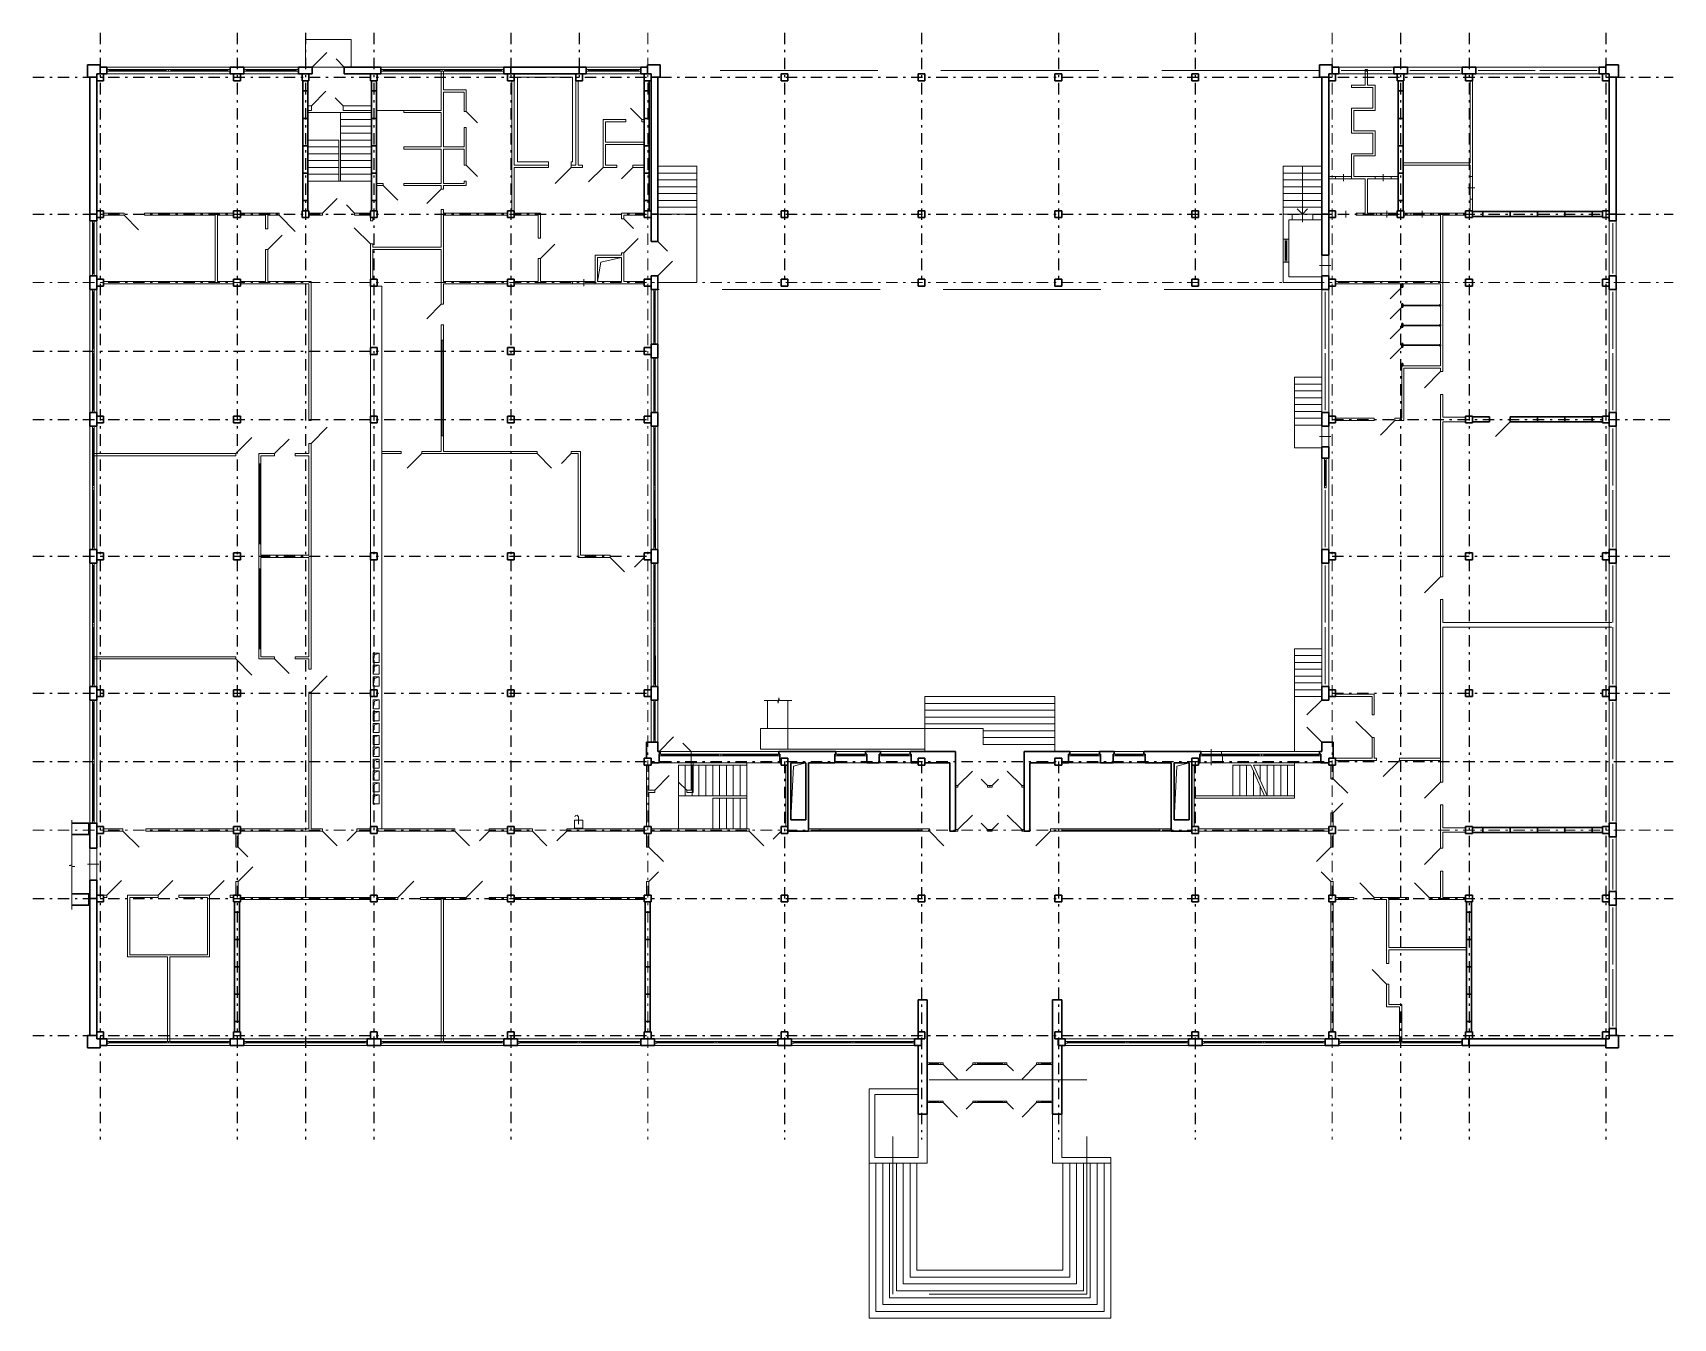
# Model space of a CAD drawing. Header units: metres. Extents: x 6.3 to 78.2, y 1.3 to 57.7.
import ezdxf

# ---------------------------------------------------------------- set-up
doc = ezdxf.new("R2010")
doc.units = ezdxf.units.M
doc.header["$MEASUREMENT"] = 0
doc.linetypes.add('( Dashdot )', pattern=[1.001, 0.5, -0.25, 0.001, -0.25])
doc.linetypes.add('DGN Style 3', pattern=[9.681301, 6.915215, -2.766086])

msp = doc.modelspace()

# ---------------------------------------------------------------- linework, layer by layer
at = {"color": 1, "linetype": '( Dashdot )'}
for p, q in [((9.237, 57.661), (9.237, 9.138)), ((15.237, 57.661), (15.237, 9.138)), ((18.237, 57.661), (18.237, 9.138)), ((21.237, 57.661), (21.237, 9.138)), ((27.237, 57.661), (27.237, 9.138)), ((30.237, 57.661), (30.237, 55.561)), ((39.237, 57.661), (39.237, 46.711)), ((45.237, 57.661), (45.237, 46.711)), ((51.237, 57.661), (51.237, 46.711)), ((57.237, 57.661), (57.237, 46.711)), ((66.237, 57.661), (66.237, 9.138)), ((69.237, 57.661), (69.237, 9.138)), ((75.237, 57.661), (75.237, 9.138)), ((6.285, 55.711), (78.185, 55.711)), ((6.285, 49.711), (78.185, 49.711)), ((6.285, 43.711), (33.237, 43.711)), ((6.285, 40.711), (33.237, 40.711)), ((63.237, 40.711), (78.185, 40.711)), ((6.285, 34.711), (33.237, 34.711)), ((63.237, 34.711), (78.185, 34.711)), ((6.285, 28.711), (33.237, 28.711)), ((63.237, 28.711), (78.185, 28.711)), ((6.285, 25.711), (78.185, 25.711)), ((39.237, 25.711), (39.237, 9.138)), ((45.237, 25.711), (45.237, 9.138)), ((51.237, 25.711), (51.237, 9.138)), ((57.237, 25.711), (57.237, 9.138)), ((6.285, 19.711), (78.185, 19.711)), ((6.285, 13.711), (78.185, 13.711))]:
    msp.add_line(p, q, dxfattribs=at)
at = {"color": 1, "linetype": '( Dashdot )', "lineweight": 0}
for p, q in [((33.237, 57.661), (33.237, 9.138)), ((63.237, 57.661), (63.237, 9.138)), ((6.285, 46.711), (78.185, 46.711)), ((6.285, 22.711), (78.185, 22.711))]:
    msp.add_line(p, q, dxfattribs=at)
at = {"color": 7, "linetype": 'Continuous', "lineweight": 13}
for p, q in [((20.235, 57.361), (18.235, 57.361)), ((18.235, 57.361), (18.235, 56.161)), ((20.235, 56.161), (20.235, 57.361)), ((18.235, 56.161), (20.235, 56.161)), ((18.235, 56.161), (18.235, 56.161)), ((9.535, 55.976), (9.535, 56.046)), ((9.535, 56.046), (9.635, 56.046)), ((9.635, 55.976), (9.535, 55.976)), ((9.635, 56.046), (9.635, 55.976)), ((9.635, 55.976), (9.635, 55.976)), ((12.135, 55.976), (12.135, 56.046)), ((12.135, 56.046), (12.235, 56.046)), ((12.235, 55.976), (12.135, 55.976)), ((12.235, 56.046), (12.235, 55.976)), ((12.235, 55.976), (12.235, 56.046)), ((12.235, 56.046), (12.335, 56.046)), ((12.235, 55.976), (12.235, 55.976)), ((12.335, 55.976), (12.235, 55.976)), ((12.335, 56.046), (12.335, 55.976)), ((12.335, 55.976), (12.335, 55.976)), ((14.835, 55.978), (14.835, 56.048)), ((14.835, 56.048), (14.935, 56.048)), ((14.935, 55.978), (14.835, 55.978)), ((14.935, 56.048), (14.935, 55.978)), ((14.935, 55.978), (14.935, 55.978)), ((15.535, 55.976), (15.535, 56.046)), ((15.535, 56.046), (15.635, 56.046)), ((15.635, 55.976), (15.535, 55.976)), ((15.635, 56.046), (15.635, 55.976)), ((15.635, 55.976), (15.635, 55.976)), ((17.835, 55.976), (17.835, 56.046)), ((17.835, 56.046), (17.935, 56.046)), ((17.935, 55.976), (17.835, 55.976)), ((17.935, 56.046), (17.935, 55.976)), ((17.935, 55.976), (17.935, 55.976)), ((21.535, 55.976), (21.535, 56.046)), ((21.535, 56.046), (21.635, 56.046)), ((21.635, 55.976), (21.535, 55.976)), ((21.635, 56.046), (21.635, 55.976)), ((21.635, 55.976), (21.635, 55.976)), ((24.135, 55.976), (24.135, 56.046)), ((24.135, 56.046), (24.235, 56.046)), ((24.235, 55.976), (24.135, 55.976)), ((24.185, 55.976), (24.185, 54.261)), ((24.235, 56.046), (24.235, 55.976)), ((24.235, 55.976), (24.235, 56.046)), ((24.235, 56.046), (24.335, 56.046)), ((24.235, 55.976), (24.235, 55.976)), ((24.335, 55.976), (24.235, 55.976)), ((24.285, 55.976), (24.285, 55.161)), ((24.335, 56.046), (24.335, 55.976)), ((24.335, 55.976), (24.335, 55.976)), ((26.835, 55.978), (26.835, 56.048)), ((26.835, 56.048), (26.935, 56.048)), ((26.935, 55.978), (26.835, 55.978)), ((26.935, 56.048), (26.935, 55.978)), ((26.935, 55.978), (26.935, 55.978)), ((27.385, 55.561), (27.285, 55.561)), ((27.285, 55.561), (27.285, 49.861)), ((27.385, 51.861), (27.385, 55.561)), ((27.535, 55.711), (27.535, 52.011)), ((29.935, 55.711), (27.535, 55.711)), ((29.935, 55.711), (29.935, 52.011)), ((30.185, 55.561), (30.085, 55.561)), ((30.085, 55.561), (30.085, 51.861)), ((30.185, 51.861), (30.185, 55.561)), ((30.535, 55.976), (30.535, 56.046)), ((30.535, 56.046), (30.635, 56.046)), ((30.635, 55.976), (30.535, 55.976)), ((30.635, 56.046), (30.635, 55.976)), ((30.635, 55.976), (30.635, 55.976)), ((32.835, 55.976), (32.835, 56.046)), ((32.835, 56.046), (32.935, 56.046)), ((32.935, 55.976), (32.835, 55.976)), ((32.935, 56.046), (32.935, 55.976)), ((32.935, 55.976), (32.935, 55.976)), ((64.785, 56.046), (64.685, 56.046)), ((64.685, 56.046), (64.685, 55.976)), ((64.685, 55.976), (64.685, 55.361)), ((64.685, 55.976), (64.785, 55.976)), ((64.685, 55.976), (64.685, 55.976)), ((64.785, 55.976), (64.785, 56.046)), ((64.785, 55.976), (64.785, 55.361)), ((69.285, 55.561), (69.285, 51.961)), ((69.385, 55.561), (69.385, 51.361)), ((25.285, 55.161), (24.285, 55.161)), ((25.185, 55.061), (24.285, 55.061)), ((24.285, 55.061), (24.285, 52.661)), ((25.185, 55.061), (25.185, 54.211)), ((25.285, 55.161), (25.285, 54.211)), ((64.085, 55.261), (64.085, 55.361)), ((64.685, 55.361), (64.085, 55.361)), ((65.025, 55.261), (64.085, 55.261)), ((65.125, 55.361), (64.785, 55.361)), ((65.025, 54.361), (65.025, 55.261)), ((65.125, 54.261), (65.125, 55.361)), ((18.345, 54.461), (18.495, 54.461)), ((18.345, 54.261), (18.495, 54.261)), ((18.495, 54.461), (18.495, 54.261)), ((19.895, 54.461), (21.125, 54.461)), ((19.895, 54.461), (19.895, 54.261)), ((19.895, 54.261), (21.125, 54.261)), ((22.545, 54.261), (24.185, 54.261)), ((22.545, 54.261), (22.545, 54.161)), ((22.545, 54.161), (24.185, 54.161)), ((24.185, 54.161), (24.185, 52.661)), ((25.285, 54.211), (25.185, 54.211)), ((25.285, 54.211), (25.78, 53.716)), ((65.025, 54.361), (64.085, 54.361)), ((64.085, 53.261), (64.085, 54.361)), ((65.125, 54.261), (64.185, 54.261)), ((64.185, 53.361), (64.185, 54.261)), ((25.285, 53.511), (25.185, 53.511)), ((25.185, 53.511), (25.185, 52.661)), ((25.285, 53.511), (25.285, 51.861)), ((31.285, 51.861), (31.285, 53.861)), ((32.285, 53.861), (31.285, 53.861)), ((31.385, 52.861), (31.385, 53.761)), ((32.285, 53.761), (31.385, 53.761)), ((32.285, 53.761), (32.285, 53.861)), ((33.085, 53.861), (32.985, 53.861)), ((32.985, 53.761), (32.985, 53.861)), ((33.085, 53.761), (32.985, 53.761)), ((65.025, 53.261), (64.085, 53.261)), ((65.125, 53.361), (64.185, 53.361)), ((65.025, 53.261), (65.025, 52.361)), ((65.125, 53.361), (65.125, 52.261)), ((18.345, 52.961), (19.695, 52.961)), ((19.695, 51.161), (19.695, 52.961)), ((22.545, 52.661), (24.185, 52.661)), ((22.545, 52.661), (22.545, 52.561)), ((22.545, 52.561), (24.185, 52.561)), ((24.185, 52.561), (24.185, 51.061)), ((25.185, 52.661), (24.285, 52.661)), ((25.185, 52.561), (24.285, 52.561)), ((24.285, 52.561), (24.285, 51.061)), ((25.185, 52.561), (25.185, 51.861)), ((31.385, 52.861), (33.085, 52.861)), ((31.385, 51.861), (31.385, 52.761)), ((31.385, 52.761), (33.085, 52.761)), ((19.775, 51.161), (19.775, 52.361)), ((25.285, 51.861), (25.185, 51.861)), ((25.285, 51.861), (25.78, 51.366)), ((28.885, 51.861), (27.385, 51.861)), ((28.885, 52.011), (27.535, 52.011)), ((28.885, 52.011), (28.885, 51.761)), ((29.935, 52.011), (29.885, 52.011)), ((29.885, 52.011), (29.885, 51.761)), ((30.085, 51.861), (29.885, 51.861)), ((30.385, 51.861), (30.185, 51.861)), ((30.385, 51.761), (30.385, 51.861)), ((31.285, 51.861), (31.285, 51.761)), ((31.885, 51.861), (31.385, 51.861)), ((31.885, 51.761), (31.885, 51.861)), ((33.085, 51.861), (32.585, 51.861)), ((32.585, 51.761), (32.585, 51.861)), ((35.385, 51.811), (33.685, 51.811)), ((35.385, 51.811), (35.385, 49.711)), ((62.785, 51.811), (61.085, 51.811)), ((61.085, 51.811), (61.085, 49.711)), ((65.025, 52.361), (64.085, 52.361)), ((64.085, 52.361), (64.085, 51.261)), ((65.125, 52.261), (64.185, 52.261)), ((64.185, 52.261), (64.185, 51.361)), ((66.345, 51.961), (69.285, 51.961)), ((66.345, 51.861), (69.285, 51.861)), ((69.285, 51.861), (69.285, 51.361)), ((18.345, 51.161), (21.125, 51.161)), ((21.645, 51.061), (21.345, 51.061)), ((21.645, 50.961), (21.645, 51.061)), ((24.185, 51.061), (22.545, 51.061)), ((22.545, 50.961), (22.545, 51.061)), ((25.185, 51.061), (24.285, 51.061)), ((25.285, 51.161), (25.185, 51.161)), ((25.185, 51.161), (25.185, 51.061)), ((25.285, 51.161), (25.285, 50.961)), ((27.385, 49.861), (27.385, 51.761)), ((28.885, 51.761), (27.385, 51.761)), ((30.385, 51.761), (29.885, 51.761)), ((31.885, 51.761), (31.285, 51.761)), ((32.585, 51.761), (32.09, 51.266)), ((33.085, 51.761), (32.585, 51.761)), ((63.385, 51.361), (63.085, 51.361)), ((63.385, 51.261), (63.085, 51.261)), ((63.385, 51.361), (63.385, 51.261)), ((64.685, 51.261), (64.085, 51.261)), ((65.125, 51.361), (64.185, 51.361)), ((64.685, 51.261), (64.685, 49.761)), ((64.785, 51.261), (64.785, 49.761)), ((65.125, 51.261), (64.785, 51.261)), ((65.125, 51.361), (65.125, 51.261)), ((65.825, 51.361), (65.825, 51.261)), ((65.825, 51.361), (66.125, 51.361)), ((65.825, 51.261), (66.125, 51.261)), ((69.385, 51.361), (69.285, 51.361)), ((21.645, 50.961), (21.345, 50.961)), ((24.185, 50.961), (22.545, 50.961)), ((24.185, 50.961), (24.185, 50.811)), ((24.185, 50.811), (24.285, 50.811)), ((25.285, 50.961), (24.285, 50.961)), ((24.285, 50.961), (24.285, 50.811)), ((69.385, 50.361), (69.285, 50.361)), ((69.285, 50.361), (69.285, 49.861)), ((69.385, 50.361), (69.385, 49.861)), ((10.285, 49.761), (9.385, 49.761)), ((9.385, 49.761), (9.385, 49.661)), ((9.385, 49.661), (10.285, 49.661)), ((10.285, 49.761), (10.285, 49.661)), ((11.185, 49.761), (11.185, 49.661)), ((15.085, 49.761), (11.185, 49.761)), ((11.185, 49.661), (14.285, 49.661)), ((14.285, 49.661), (14.285, 46.761)), ((14.385, 49.661), (14.385, 46.761)), ((14.385, 49.661), (15.085, 49.661)), ((15.085, 49.661), (15.085, 49.761)), ((15.385, 49.761), (17.085, 49.761)), ((15.385, 49.661), (16.485, 49.661)), ((16.485, 49.661), (16.485, 49.061)), ((16.585, 49.661), (16.585, 49.061)), ((16.585, 49.661), (17.085, 49.661)), ((17.085, 49.761), (17.085, 49.661)), ((18.085, 49.761), (18.085, 49.661)), ((18.385, 49.761), (18.985, 49.761)), ((18.385, 49.661), (18.985, 49.661)), ((18.985, 49.761), (18.985, 49.661)), ((20.385, 49.761), (20.385, 49.661)), ((20.385, 49.761), (21.085, 49.761)), ((20.385, 49.661), (21.085, 49.661)), ((24.185, 49.911), (24.285, 49.911)), ((24.185, 49.911), (24.185, 48.261)), ((24.285, 49.911), (24.285, 49.761)), ((24.285, 49.761), (27.085, 49.761)), ((24.285, 49.661), (24.285, 46.761)), ((27.085, 49.661), (24.285, 49.661)), ((27.085, 49.761), (27.085, 49.661)), ((27.385, 49.761), (28.535, 49.761)), ((27.385, 49.661), (28.435, 49.661)), ((28.435, 48.661), (28.435, 49.661)), ((28.535, 48.661), (28.535, 49.761)), ((32.085, 49.761), (32.085, 49.511)), ((33.085, 49.761), (32.085, 49.761)), ((32.185, 49.661), (32.185, 49.511)), ((33.085, 49.661), (32.185, 49.661)), ((35.385, 49.711), (33.685, 49.711)), ((35.385, 46.711), (35.385, 49.711)), ((61.085, 48.611), (61.085, 49.711)), ((61.085, 49.711), (61.485, 49.711)), ((61.485, 49.711), (61.485, 49.461)), ((62.385, 49.711), (62.385, 49.461)), ((62.385, 49.711), (62.785, 49.711)), ((63.385, 49.661), (63.385, 49.761)), ((64.285, 49.661), (64.285, 49.761)), ((64.285, 49.761), (64.685, 49.761)), ((65.185, 49.661), (64.285, 49.661)), ((64.785, 49.761), (65.185, 49.761)), ((65.185, 49.661), (65.185, 49.761)), ((66.085, 49.661), (66.085, 49.761)), ((66.685, 49.761), (66.385, 49.761)), ((66.385, 49.761), (66.385, 49.661)), ((66.385, 49.661), (66.685, 49.661)), ((66.685, 49.661), (66.685, 49.761)), ((67.685, 49.661), (67.685, 49.761)), ((69.085, 49.761), (67.685, 49.761)), ((67.685, 49.661), (67.985, 49.661)), ((67.985, 49.661), (67.985, 46.761)), ((68.085, 49.661), (68.085, 42.811)), ((68.085, 49.661), (69.085, 49.661)), ((69.085, 49.661), (69.085, 49.761)), ((8.9, 49.311), (8.9, 49.411)), ((8.9, 49.411), (8.97, 49.411)), ((8.97, 49.311), (8.9, 49.311)), ((8.97, 49.411), (8.97, 49.311)), ((8.97, 49.411), (8.97, 49.411)), ((16.485, 49.061), (16.585, 49.061)), ((21.085, 49.561), (21.085, 49.411)), ((21.085, 49.411), (21.185, 49.411)), ((21.185, 49.561), (21.185, 49.411)), ((32.085, 49.511), (32.185, 49.511)), ((32.185, 49.511), (32.61, 49.087)), ((61.335, 48.611), (61.335, 49.461)), ((61.335, 49.461), (61.485, 49.461)), ((62.385, 49.461), (62.785, 49.461)), ((21.085, 48.411), (21.185, 48.411)), ((21.085, 48.411), (21.085, 46.861)), ((21.185, 48.411), (21.185, 48.261)), ((24.185, 48.261), (21.185, 48.261)), ((28.435, 48.661), (28.535, 48.661)), ((32.185, 48.011), (32.822, 48.647)), ((33.685, 48.511), (34.11, 48.087)), ((61.335, 48.611), (61.085, 48.611)), ((61.245, 48.611), (61.175, 48.611)), ((61.175, 48.611), (61.175, 48.511)), ((61.175, 48.511), (61.245, 48.511)), ((61.245, 48.511), (61.245, 48.611)), ((61.245, 48.511), (61.245, 48.511)), ((16.485, 48.161), (16.585, 48.161)), ((16.485, 48.161), (16.485, 46.761)), ((16.585, 48.161), (16.585, 46.761)), ((24.185, 48.161), (21.185, 48.161)), ((21.185, 48.161), (21.185, 46.861)), ((24.185, 48.161), (24.185, 45.761)), ((28.435, 46.761), (28.435, 47.761)), ((28.435, 47.761), (28.535, 47.761)), ((28.535, 46.761), (28.535, 47.761)), ((30.935, 47.911), (30.935, 46.661)), ((30.935, 47.911), (32.085, 47.911)), ((31.035, 47.811), (31.035, 46.761)), ((31.035, 47.811), (32.085, 47.811)), ((31.184, 47.61), (31.035, 46.761)), ((32.085, 47.811), (31.184, 47.61)), ((32.085, 48.011), (32.185, 48.011)), ((32.085, 48.011), (32.085, 47.911)), ((32.085, 47.811), (32.085, 46.761)), ((32.185, 48.011), (32.185, 46.761)), ((33.685, 47.011), (34.322, 47.647)), ((61.085, 46.711), (61.085, 47.611)), ((61.335, 47.611), (61.085, 47.611)), ((61.245, 47.711), (61.175, 47.711)), ((61.175, 47.711), (61.175, 47.611)), ((61.175, 47.611), (61.245, 47.611)), ((61.245, 47.611), (61.245, 47.711)), ((61.245, 47.611), (61.245, 47.611)), ((61.335, 46.961), (61.335, 47.611)), ((8.9, 47.011), (8.9, 47.111)), ((8.9, 47.111), (8.97, 47.111)), ((8.97, 47.011), (8.9, 47.011)), ((8.97, 47.111), (8.97, 47.011)), ((8.97, 47.111), (8.97, 47.111)), ((14.285, 46.761), (9.385, 46.761)), ((9.385, 46.761), (9.385, 46.661)), ((15.085, 46.761), (14.385, 46.761)), ((15.085, 46.661), (15.085, 46.761)), ((15.385, 46.761), (16.485, 46.761)), ((16.585, 46.761), (18.485, 46.761)), ((18.485, 46.761), (18.485, 40.661)), ((24.285, 46.761), (27.085, 46.761)), ((27.085, 46.761), (27.085, 46.661)), ((27.385, 46.661), (27.385, 46.761)), ((27.385, 46.761), (28.435, 46.761)), ((28.535, 46.761), (29.935, 46.761)), ((29.935, 46.761), (29.935, 46.661)), ((30.935, 46.761), (30.935, 46.661)), ((31.035, 46.761), (32.085, 46.761)), ((32.185, 46.761), (33.085, 46.761)), ((33.085, 46.761), (33.085, 46.661)), ((62.785, 46.961), (61.335, 46.961)), ((63.385, 46.761), (67.985, 46.761)), ((8.9, 46.311), (8.9, 46.411)), ((8.9, 46.411), (8.97, 46.411)), ((8.97, 46.311), (8.9, 46.311)), ((8.9, 46.311), (8.9, 46.311)), ((8.97, 46.411), (8.97, 46.311)), ((9.385, 46.661), (15.085, 46.661)), ((15.385, 46.661), (18.385, 46.661)), ((18.385, 46.661), (18.385, 40.661)), ((21.085, 46.561), (21.085, 37.461)), ((21.385, 46.561), (21.585, 46.561)), ((21.585, 46.561), (21.585, 37.461)), ((24.285, 46.661), (24.285, 45.761)), ((27.085, 46.661), (24.285, 46.661)), ((29.935, 46.661), (27.385, 46.661)), ((33.085, 46.661), (30.935, 46.661)), ((33.5, 46.311), (33.5, 46.411)), ((33.5, 46.411), (33.57, 46.411)), ((33.57, 46.311), (33.5, 46.311)), ((33.57, 46.411), (33.57, 46.311)), ((33.57, 46.411), (33.57, 46.411)), ((33.685, 46.711), (35.385, 46.711)), ((62.785, 46.711), (61.085, 46.711)), ((63.385, 46.661), (67.985, 46.661)), ((67.985, 46.661), (67.985, 43.061)), ((24.185, 45.761), (23.549, 45.125)), ((24.185, 45.761), (24.285, 45.761)), ((24.185, 44.861), (24.285, 44.861)), ((24.185, 44.861), (24.185, 44.186)), ((24.285, 44.861), (24.285, 44.186)), ((33.5, 44.011), (33.5, 44.111)), ((33.5, 44.111), (33.57, 44.111)), ((33.57, 44.011), (33.5, 44.011)), ((33.57, 44.111), (33.57, 44.011)), ((33.57, 44.111), (33.57, 44.111)), ((8.9, 43.711), (8.9, 43.811)), ((8.9, 43.811), (8.97, 43.811)), ((8.9, 43.611), (8.9, 43.711)), ((8.9, 43.711), (8.97, 43.711)), ((8.97, 43.711), (8.9, 43.711)), ((8.9, 43.711), (8.9, 43.711)), ((8.97, 43.611), (8.9, 43.611)), ((8.9, 43.611), (8.9, 43.611)), ((8.97, 43.811), (8.97, 43.711)), ((8.97, 43.711), (8.97, 43.611)), ((33.5, 43.311), (33.5, 43.411)), ((33.5, 43.411), (33.57, 43.411)), ((33.57, 43.311), (33.5, 43.311)), ((33.57, 43.411), (33.57, 43.311)), ((33.57, 43.411), (33.57, 43.411)), ((62.785, 42.561), (61.585, 42.561)), ((61.585, 42.561), (61.585, 39.461)), ((62.785, 42.561), (62.785, 40.461)), ((66.285, 40.761), (66.285, 43.061)), ((66.285, 43.061), (67.985, 43.061)), ((66.385, 40.661), (66.385, 42.961)), ((66.385, 42.961), (67.985, 42.961)), ((67.985, 42.811), (67.278, 42.104)), ((67.985, 42.961), (67.985, 42.811)), ((68.085, 42.811), (67.985, 42.811)), ((68.085, 41.811), (67.985, 41.811)), ((67.985, 41.811), (67.985, 33.811)), ((68.085, 41.811), (68.085, 40.811)), ((8.902, 41.011), (8.902, 41.111)), ((8.902, 41.111), (8.972, 41.111)), ((8.972, 41.011), (8.902, 41.011)), ((8.902, 41.011), (8.902, 41.011)), ((8.972, 41.111), (8.972, 41.011)), ((33.5, 41.011), (33.5, 41.111)), ((33.5, 41.111), (33.57, 41.111)), ((33.57, 41.011), (33.5, 41.011)), ((33.57, 41.111), (33.57, 41.011)), ((33.57, 41.111), (33.57, 41.111)), ((8.9, 40.311), (8.9, 40.411)), ((8.9, 40.411), (8.97, 40.411)), ((8.97, 40.311), (8.9, 40.311)), ((8.9, 40.311), (8.9, 40.311)), ((8.97, 40.411), (8.97, 40.311)), ((18.385, 40.661), (18.485, 40.661)), ((33.5, 40.311), (33.5, 40.411)), ((33.5, 40.411), (33.57, 40.411)), ((33.57, 40.311), (33.5, 40.311)), ((33.5, 40.311), (33.5, 40.311)), ((33.57, 40.411), (33.57, 40.311)), ((62.785, 40.461), (61.585, 40.461)), ((63.385, 40.761), (65.085, 40.761)), ((63.385, 40.661), (65.085, 40.661)), ((65.085, 40.661), (65.085, 40.761)), ((65.985, 40.661), (65.349, 40.025)), ((65.985, 40.661), (65.985, 40.761)), ((65.985, 40.761), (66.285, 40.761)), ((65.985, 40.661), (66.385, 40.661)), ((68.085, 40.811), (69.085, 40.811)), ((68.085, 40.611), (68.085, 33.811)), ((69.085, 40.611), (68.085, 40.611)), ((69.085, 40.811), (69.085, 40.611)), ((71.035, 40.601), (70.399, 39.965)), ((18.385, 39.661), (18.485, 39.661)), ((18.385, 39.661), (18.385, 39.211)), ((18.485, 39.661), (18.485, 29.761)), ((24.185, 39.986), (24.185, 39.311)), ((24.285, 39.986), (24.285, 39.311)), ((15.185, 39.211), (8.971, 39.211)), ((8.971, 39.211), (8.971, 39.111)), ((8.971, 39.111), (15.185, 39.111)), ((15.185, 39.211), (15.185, 39.111)), ((16.185, 39.211), (16.185, 39.111)), ((16.885, 39.211), (16.185, 39.211)), ((16.185, 39.111), (16.185, 38.761)), ((16.285, 39.111), (16.285, 38.761)), ((16.285, 39.111), (16.885, 39.111)), ((16.885, 39.211), (16.885, 39.111)), ((17.785, 39.211), (17.785, 39.111)), ((18.385, 39.211), (17.785, 39.211)), ((17.785, 39.111), (18.385, 39.111)), ((18.385, 39.111), (18.385, 34.761)), ((22.435, 39.311), (21.585, 39.311)), ((22.435, 39.211), (21.585, 39.211)), ((22.435, 39.211), (22.435, 39.311)), ((23.335, 39.211), (22.699, 38.575)), ((24.185, 39.311), (23.335, 39.311)), ((23.335, 39.211), (23.335, 39.311)), ((28.385, 39.211), (23.335, 39.211)), ((28.385, 39.311), (24.285, 39.311)), ((28.385, 39.311), (28.385, 39.211)), ((28.385, 39.211), (29.022, 38.575)), ((29.885, 39.211), (29.461, 38.787)), ((30.285, 39.311), (29.885, 39.311)), ((29.885, 39.311), (29.885, 39.211)), ((30.185, 39.211), (29.885, 39.211)), ((30.185, 34.661), (30.185, 39.211)), ((30.285, 39.311), (30.285, 34.761)), ((62.785, 39.461), (61.585, 39.461)), ((62.97, 39.011), (62.9, 39.011)), ((62.9, 39.011), (62.9, 38.911)), ((62.9, 38.911), (62.97, 38.911)), ((62.97, 38.911), (62.97, 39.011)), ((62.97, 38.911), (62.97, 38.911)), ((16.185, 38.761), (16.285, 38.761)), ((8.9, 37.711), (8.9, 37.811)), ((8.9, 37.811), (8.97, 37.811)), ((8.9, 37.611), (8.9, 37.711)), ((8.9, 37.711), (8.97, 37.711)), ((8.97, 37.711), (8.9, 37.711)), ((8.9, 37.711), (8.9, 37.711)), ((8.97, 37.611), (8.9, 37.611)), ((8.9, 37.611), (8.9, 37.611)), ((8.97, 37.811), (8.97, 37.711)), ((8.97, 37.711), (8.97, 37.611)), ((21.085, 37.461), (21.085, 22.561)), ((21.585, 37.461), (21.585, 22.761)), ((33.5, 37.711), (33.5, 37.811)), ((33.5, 37.811), (33.57, 37.811)), ((33.5, 37.611), (33.5, 37.711)), ((33.5, 37.711), (33.57, 37.711)), ((33.57, 37.711), (33.5, 37.711)), ((33.5, 37.711), (33.5, 37.711)), ((33.57, 37.611), (33.5, 37.611)), ((33.5, 37.611), (33.5, 37.611)), ((33.57, 37.811), (33.57, 37.711)), ((33.57, 37.711), (33.57, 37.611)), ((62.97, 37.811), (62.9, 37.811)), ((62.9, 37.811), (62.9, 37.711)), ((62.9, 37.711), (62.97, 37.711)), ((62.97, 37.711), (62.97, 37.811)), ((62.97, 37.711), (62.97, 37.711)), ((16.185, 35.261), (16.185, 34.161)), ((16.285, 35.261), (16.285, 34.761)), ((8.902, 35.011), (8.902, 35.111)), ((8.902, 35.111), (8.972, 35.111)), ((8.972, 35.011), (8.902, 35.011)), ((8.902, 35.011), (8.902, 35.011)), ((8.972, 35.111), (8.972, 35.011)), ((16.285, 34.761), (18.385, 34.761)), ((16.285, 34.661), (18.385, 34.661)), ((16.285, 34.661), (16.285, 34.161)), ((18.385, 34.661), (18.385, 30.311)), ((30.185, 34.661), (31.585, 34.661)), ((31.585, 34.761), (30.285, 34.761)), ((31.585, 34.761), (31.585, 34.661)), ((31.585, 34.661), (32.222, 34.025)), ((33.085, 34.661), (32.661, 34.237)), ((33.502, 35.011), (33.502, 35.111)), ((33.502, 35.111), (33.572, 35.111)), ((33.572, 35.011), (33.502, 35.011)), ((33.502, 35.011), (33.502, 35.011)), ((33.572, 35.111), (33.572, 35.011)), ((8.9, 34.311), (8.9, 34.411)), ((8.9, 34.411), (8.97, 34.411)), ((8.97, 34.311), (8.9, 34.311)), ((8.9, 34.311), (8.9, 34.311)), ((8.97, 34.411), (8.97, 34.311)), ((33.5, 34.311), (33.5, 34.411)), ((33.5, 34.411), (33.57, 34.411)), ((33.57, 34.311), (33.5, 34.311)), ((33.5, 34.311), (33.5, 34.311)), ((33.57, 34.411), (33.57, 34.311)), ((67.985, 33.811), (67.278, 33.104)), ((68.085, 33.811), (67.985, 33.811)), ((68.085, 32.811), (67.985, 32.811)), ((67.985, 32.811), (67.985, 24.811)), ((68.085, 32.811), (68.085, 31.811)), ((8.9, 31.711), (8.9, 31.811)), ((8.9, 31.811), (8.97, 31.811)), ((8.9, 31.611), (8.9, 31.711)), ((8.9, 31.711), (8.97, 31.711)), ((8.97, 31.711), (8.9, 31.711)), ((8.9, 31.711), (8.9, 31.711)), ((8.97, 31.811), (8.97, 31.711)), ((8.97, 31.711), (8.97, 31.611)), ((33.5, 31.711), (33.5, 31.811)), ((33.5, 31.811), (33.57, 31.811)), ((33.5, 31.611), (33.5, 31.711)), ((33.5, 31.711), (33.57, 31.711)), ((33.57, 31.711), (33.5, 31.711)), ((33.5, 31.711), (33.5, 31.711)), ((33.57, 31.811), (33.57, 31.711)), ((33.57, 31.711), (33.57, 31.611)), ((68.085, 31.811), (75.5, 31.811)), ((8.97, 31.611), (8.9, 31.611)), ((8.9, 31.611), (8.9, 31.611)), ((33.57, 31.611), (33.5, 31.611)), ((33.5, 31.611), (33.5, 31.611)), ((68.085, 31.611), (68.085, 24.811)), ((68.085, 31.611), (75.5, 31.611)), ((8.971, 30.211), (8.971, 30.311)), ((8.971, 30.311), (15.185, 30.311)), ((15.185, 30.211), (8.971, 30.211)), ((15.185, 30.311), (15.185, 30.211)), ((16.185, 30.661), (16.285, 30.661)), ((16.185, 30.661), (16.185, 30.211)), ((16.885, 30.211), (16.185, 30.211)), ((16.285, 30.661), (16.285, 30.311)), ((16.285, 30.311), (16.885, 30.311)), ((16.885, 30.311), (16.885, 30.211)), ((17.785, 30.311), (17.785, 30.211)), ((17.785, 30.311), (18.385, 30.311)), ((18.385, 30.211), (17.785, 30.211)), ((18.385, 30.211), (18.385, 29.761)), ((21.205, 30.461), (21.465, 30.461)), ((21.205, 30.461), (21.205, 30.061)), ((21.259, 30.397), (21.205, 30.061)), ((21.465, 30.461), (21.259, 30.397)), ((21.465, 30.461), (21.465, 30.061)), ((61.585, 30.661), (61.585, 26.161)), ((62.785, 30.661), (61.585, 30.661)), ((62.785, 30.661), (62.785, 28.561)), ((18.385, 29.761), (18.485, 29.761)), ((21.205, 30.061), (21.465, 30.061)), ((21.205, 29.941), (21.465, 29.941)), ((21.205, 29.941), (21.205, 29.541)), ((21.259, 29.877), (21.205, 29.541)), ((21.205, 29.541), (21.465, 29.541)), ((21.465, 29.941), (21.259, 29.877)), ((21.465, 29.941), (21.465, 29.541)), ((8.902, 29.011), (8.902, 29.111)), ((8.902, 29.111), (8.972, 29.111)), ((8.972, 29.011), (8.902, 29.011)), ((8.902, 29.011), (8.902, 29.011)), ((8.972, 29.111), (8.972, 29.011)), ((18.385, 28.761), (18.485, 28.761)), ((18.385, 28.761), (18.385, 22.761)), ((18.485, 28.761), (18.485, 22.761)), ((21.205, 29.421), (21.465, 29.421)), ((21.205, 29.421), (21.205, 29.021)), ((21.259, 29.357), (21.205, 29.021)), ((21.205, 29.021), (21.465, 29.021)), ((21.465, 29.421), (21.259, 29.357)), ((21.465, 29.421), (21.465, 29.021)), ((33.502, 29.011), (33.502, 29.111)), ((33.502, 29.111), (33.572, 29.111)), ((33.572, 29.011), (33.502, 29.011)), ((33.502, 29.011), (33.502, 29.011)), ((33.572, 29.111), (33.572, 29.011)), ((8.9, 28.311), (8.9, 28.411)), ((8.9, 28.411), (8.97, 28.411)), ((8.97, 28.311), (8.9, 28.311)), ((8.9, 28.311), (8.9, 28.311)), ((8.97, 28.411), (8.97, 28.311)), ((21.205, 28.421), (21.465, 28.421)), ((21.205, 28.421), (21.205, 28.021)), ((21.259, 28.357), (21.205, 28.021)), ((21.465, 28.421), (21.259, 28.357)), ((21.465, 28.421), (21.465, 28.021)), ((33.5, 28.311), (33.5, 28.411)), ((33.5, 28.411), (33.57, 28.411)), ((33.57, 28.311), (33.5, 28.311)), ((33.57, 28.411), (33.57, 28.311)), ((33.57, 28.411), (33.57, 28.411)), ((38.485, 27.161), (38.485, 28.393)), ((39.385, 28.393), (39.385, 27.161)), ((45.385, 26.161), (45.385, 28.561)), ((45.385, 28.561), (51.085, 28.561)), ((51.085, 26.161), (51.085, 28.561)), ((62.785, 28.561), (61.585, 28.561)), ((62.785, 28.411), (62.131, 27.757)), ((65.085, 28.661), (63.385, 28.661)), ((63.385, 28.661), (63.385, 28.561)), ((63.385, 28.561), (64.985, 28.561)), ((64.985, 27.761), (64.985, 28.561)), ((65.085, 27.761), (65.085, 28.661)), ((21.205, 28.021), (21.465, 28.021)), ((21.205, 27.901), (21.465, 27.901)), ((21.205, 27.901), (21.205, 27.501)), ((21.259, 27.837), (21.205, 27.501)), ((21.205, 27.501), (21.465, 27.501)), ((21.205, 27.381), (21.465, 27.381)), ((21.205, 27.381), (21.205, 26.981)), ((21.465, 27.901), (21.259, 27.837)), ((21.465, 27.381), (21.259, 27.317)), ((21.465, 27.901), (21.465, 27.501)), ((21.465, 27.381), (21.465, 26.981)), ((65.085, 27.761), (64.985, 27.761)), ((21.259, 27.317), (21.205, 26.981)), ((21.205, 26.981), (21.465, 26.981)), ((21.205, 26.861), (21.465, 26.861)), ((21.205, 26.861), (21.205, 26.461)), ((21.259, 26.797), (21.205, 26.461)), ((21.465, 26.861), (21.259, 26.797)), ((21.465, 26.861), (21.465, 26.461)), ((33.5, 26.561), (33.5, 26.661)), ((33.5, 26.661), (33.57, 26.661)), ((33.57, 26.661), (33.57, 26.561)), ((33.57, 26.661), (33.57, 26.661)), ((38.185, 26.261), (38.185, 27.161)), ((38.185, 27.161), (39.385, 27.161)), ((39.385, 27.161), (38.485, 27.161)), ((39.385, 26.261), (39.385, 27.161)), ((39.385, 27.161), (45.385, 27.161)), ((39.385, 27.161), (39.385, 26.261)), ((39.385, 27.161), (39.385, 27.161)), ((45.385, 27.161), (47.935, 27.161)), ((45.385, 27.161), (45.385, 26.261)), ((45.385, 27.161), (45.385, 27.161)), ((47.935, 27.161), (47.935, 26.461)), ((62.131, 27.215), (62.785, 26.561)), ((64.985, 25.861), (64.985, 26.761)), ((65.085, 26.761), (64.985, 26.761)), ((65.085, 25.861), (65.085, 26.761)), ((21.205, 26.461), (21.465, 26.461)), ((21.205, 26.341), (21.465, 26.341)), ((21.205, 26.341), (21.205, 25.941)), ((21.259, 26.277), (21.205, 25.941)), ((21.205, 25.941), (21.465, 25.941)), ((21.465, 26.341), (21.259, 26.277)), ((21.465, 26.341), (21.465, 25.941)), ((33.57, 26.561), (33.5, 26.561)), ((33.735, 25.971), (33.735, 26.041)), ((33.735, 26.041), (33.835, 26.041)), ((33.835, 25.971), (33.735, 25.971)), ((33.835, 26.041), (33.835, 25.971)), ((33.835, 25.971), (33.835, 25.971)), ((36.335, 25.971), (36.335, 26.041)), ((36.335, 26.041), (36.435, 26.041)), ((36.435, 25.971), (36.335, 25.971)), ((36.435, 26.041), (36.435, 25.971)), ((36.435, 25.971), (36.435, 26.041)), ((36.435, 26.041), (36.535, 26.041)), ((36.435, 25.971), (36.435, 25.971)), ((36.535, 25.971), (36.435, 25.971)), ((36.535, 26.041), (36.535, 25.971)), ((36.535, 25.971), (36.535, 25.971)), ((39.385, 26.261), (38.185, 26.261)), ((38.935, 25.971), (38.935, 26.041)), ((38.935, 26.041), (39.035, 26.041)), ((39.035, 25.971), (38.935, 25.971)), ((39.035, 26.041), (39.035, 25.971)), ((39.035, 25.971), (39.035, 25.971)), ((45.385, 26.261), (39.385, 26.261)), ((41.435, 25.971), (41.435, 26.041)), ((41.435, 26.041), (41.535, 26.041)), ((41.535, 25.971), (41.435, 25.971)), ((41.535, 26.041), (41.535, 25.971)), ((41.535, 25.971), (41.535, 25.971)), ((42.735, 25.971), (42.735, 26.041)), ((42.735, 26.041), (42.835, 26.041)), ((42.835, 25.971), (42.735, 25.971)), ((42.835, 26.041), (42.835, 25.971)), ((42.835, 25.971), (42.835, 25.971)), ((43.385, 25.971), (43.385, 26.041)), ((43.385, 26.041), (43.485, 26.041)), ((43.485, 25.971), (43.385, 25.971)), ((43.485, 26.041), (43.485, 25.971)), ((43.485, 25.971), (43.485, 25.971)), ((44.685, 25.971), (44.685, 26.041)), ((44.685, 26.041), (44.785, 26.041)), ((44.785, 25.971), (44.685, 25.971)), ((44.785, 26.041), (44.785, 25.971)), ((44.785, 25.971), (44.785, 25.971)), ((47.935, 26.461), (51.085, 26.461)), ((51.785, 26.041), (51.685, 26.041)), ((51.685, 26.041), (51.685, 25.971)), ((51.685, 25.971), (51.785, 25.971)), ((51.685, 25.971), (51.685, 25.971)), ((51.785, 25.971), (51.785, 26.041)), ((53.085, 26.041), (52.985, 26.041)), ((52.985, 26.041), (52.985, 25.971)), ((52.985, 25.971), (53.085, 25.971)), ((52.985, 25.971), (52.985, 25.971)), ((53.085, 25.971), (53.085, 26.041)), ((53.735, 26.041), (53.635, 26.041)), ((53.635, 26.041), (53.635, 25.971)), ((53.635, 25.971), (53.735, 25.971)), ((53.635, 25.971), (53.635, 25.971)), ((53.735, 25.971), (53.735, 26.041)), ((55.035, 26.041), (54.935, 26.041)), ((54.935, 26.041), (54.935, 25.971)), ((54.935, 25.971), (55.035, 25.971)), ((54.935, 25.971), (54.935, 25.971)), ((55.035, 25.971), (55.035, 26.041)), ((57.438, 25.971), (57.438, 26.041)), ((57.438, 26.041), (57.538, 26.041)), ((57.538, 25.971), (57.438, 25.971)), ((57.538, 26.041), (57.538, 25.971)), ((57.538, 25.971), (57.538, 25.971)), ((60.037, 25.971), (60.037, 26.041)), ((60.037, 26.041), (60.137, 26.041)), ((60.137, 25.971), (60.037, 25.971)), ((60.137, 26.041), (60.137, 25.971)), ((60.137, 25.971), (60.137, 26.041)), ((60.137, 26.041), (60.237, 26.041)), ((60.137, 25.971), (60.137, 25.971)), ((60.237, 25.971), (60.137, 25.971)), ((60.237, 26.041), (60.237, 25.971)), ((60.237, 25.971), (60.237, 25.971)), ((61.585, 26.161), (62.785, 26.161)), ((62.635, 25.971), (62.635, 26.041)), ((62.635, 26.041), (62.735, 26.041)), ((62.735, 25.971), (62.635, 25.971)), ((62.735, 26.041), (62.735, 25.971)), ((62.735, 25.971), (62.735, 25.971)), ((8.9, 25.711), (8.9, 25.811)), ((8.9, 25.811), (8.97, 25.811)), ((8.9, 25.611), (8.9, 25.711)), ((8.9, 25.711), (8.97, 25.711)), ((8.97, 25.711), (8.9, 25.711)), ((8.9, 25.711), (8.9, 25.711)), ((8.97, 25.611), (8.9, 25.611)), ((8.9, 25.611), (8.9, 25.611)), ((8.97, 25.811), (8.97, 25.711)), ((8.97, 25.711), (8.97, 25.611)), ((21.205, 25.821), (21.465, 25.821)), ((21.205, 25.821), (21.205, 25.421)), ((21.259, 25.757), (21.205, 25.421)), ((21.205, 25.421), (21.465, 25.421)), ((21.205, 25.301), (21.465, 25.301)), ((21.205, 25.301), (21.205, 24.901)), ((21.259, 25.237), (21.205, 24.901)), ((21.465, 25.821), (21.259, 25.757)), ((21.465, 25.301), (21.259, 25.237)), ((21.465, 25.821), (21.465, 25.421)), ((21.465, 25.301), (21.465, 24.901)), ((33.185, 22.861), (33.185, 25.561)), ((33.185, 25.561), (33.285, 25.561)), ((33.285, 25.561), (33.285, 24.461)), ((35.135, 25.661), (35.135, 24.461)), ((35.235, 25.661), (35.235, 24.361)), ((37.585, 25.561), (35.785, 25.561)), ((37.585, 22.761), (37.585, 25.661)), ((37.585, 25.661), (39.035, 25.661)), ((39.285, 22.861), (39.285, 25.561)), ((39.285, 25.561), (39.385, 25.561)), ((39.385, 25.561), (39.385, 22.861)), ((39.385, 25.561), (39.385, 25.561)), ((39.627, 25.513), (39.505, 23.161)), ((40.165, 25.661), (39.627, 25.513)), ((46.835, 24.661), (47.472, 25.298)), ((56.43, 25.513), (56.308, 23.161)), ((56.968, 25.661), (56.43, 25.513)), ((57.088, 25.561), (57.088, 22.861)), ((57.188, 25.561), (57.088, 25.561)), ((57.088, 25.561), (57.088, 25.561)), ((57.188, 22.861), (57.188, 25.561)), ((59.676, 25.561), (58.885, 25.561)), ((58.885, 24.211), (58.885, 25.561)), ((61.585, 25.561), (59.785, 25.561)), ((61.585, 24.211), (61.585, 25.661)), ((63.285, 25.561), (63.185, 25.561)), ((63.185, 25.561), (63.185, 24.961)), ((63.285, 24.961), (63.285, 25.561)), ((64.985, 25.861), (63.385, 25.861)), ((63.385, 25.861), (63.385, 25.761)), ((63.385, 25.761), (65.185, 25.761)), ((65.185, 25.861), (65.085, 25.861)), ((65.185, 25.861), (65.185, 25.761)), ((66.185, 25.761), (65.478, 25.054)), ((66.185, 25.861), (66.185, 25.761)), ((67.985, 25.861), (66.185, 25.861)), ((66.185, 25.761), (67.985, 25.761)), ((67.985, 25.761), (67.985, 25.861)), ((21.205, 24.901), (21.465, 24.901)), ((21.205, 24.781), (21.465, 24.781)), ((21.205, 24.781), (21.205, 24.381)), ((21.259, 24.717), (21.205, 24.381)), ((21.465, 24.781), (21.259, 24.717)), ((21.465, 24.781), (21.465, 24.381)), ((33.545, 24.461), (33.285, 24.461)), ((33.545, 24.461), (33.545, 24.361)), ((35.135, 24.461), (34.945, 24.461)), ((34.945, 24.461), (34.945, 24.361)), ((46.735, 24.591), (46.735, 24.661)), ((46.735, 24.661), (46.835, 24.661)), ((46.835, 24.591), (46.735, 24.591)), ((46.835, 24.661), (46.835, 24.591)), ((46.835, 24.591), (46.835, 24.591)), ((48.135, 24.661), (47.853, 24.943)), ((48.135, 24.591), (48.135, 24.661)), ((48.135, 24.661), (48.235, 24.661)), ((48.235, 24.591), (48.135, 24.591)), ((48.235, 24.661), (48.235, 24.591)), ((48.235, 24.591), (48.235, 24.661)), ((48.235, 24.661), (48.335, 24.661)), ((48.235, 24.591), (48.235, 24.591)), ((48.335, 24.591), (48.235, 24.591)), ((48.335, 24.661), (48.335, 24.591)), ((48.335, 24.591), (48.335, 24.591)), ((49.635, 24.591), (49.635, 24.661)), ((49.635, 24.661), (49.735, 24.661)), ((49.735, 24.591), (49.635, 24.591)), ((49.735, 24.661), (49.735, 24.591)), ((49.735, 24.591), (49.735, 24.591)), ((63.285, 24.961), (63.185, 24.961)), ((67.985, 24.811), (67.278, 24.104)), ((68.085, 24.811), (67.985, 24.811)), ((21.205, 24.381), (21.465, 24.381)), ((21.205, 24.261), (21.465, 24.261)), ((21.205, 24.261), (21.205, 23.861)), ((21.259, 24.197), (21.205, 23.861)), ((21.205, 23.861), (21.465, 23.861)), ((21.465, 24.261), (21.259, 24.197)), ((21.465, 24.261), (21.465, 23.861)), ((33.545, 24.361), (33.285, 24.361)), ((33.285, 24.361), (33.285, 22.861)), ((35.235, 24.361), (34.945, 24.361)), ((36.085, 22.761), (36.085, 24.111)), ((37.585, 24.111), (36.085, 24.111)), ((37.585, 24.211), (36.385, 24.211)), ((61.585, 24.211), (57.188, 24.211)), ((61.585, 24.111), (57.188, 24.111)), ((61.585, 24.211), (60.385, 24.211)), ((61.585, 24.211), (61.585, 24.111)), ((68.085, 23.811), (67.985, 23.811)), ((67.985, 23.811), (67.985, 21.911)), ((68.085, 23.811), (68.085, 22.811)), ((8.735, 23.011), (8.785, 23.011)), ((8.735, 22.511), (8.735, 23.011)), ((8.735, 23.011), (8.735, 23.011)), ((8.785, 23.011), (8.785, 22.511)), ((8.902, 23.011), (8.902, 23.111)), ((8.902, 23.111), (8.972, 23.111)), ((8.972, 23.011), (8.902, 23.011)), ((8.902, 23.011), (8.902, 23.011)), ((8.972, 23.111), (8.972, 23.011)), ((46.835, 22.731), (47.472, 23.368)), ((48.135, 22.731), (47.853, 23.013)), ((63.285, 23.461), (63.185, 23.461)), ((63.185, 23.461), (63.185, 22.861)), ((63.285, 22.861), (63.285, 23.461)), ((8.785, 22.511), (8.735, 22.511)), ((10.235, 22.761), (9.385, 22.761)), ((9.385, 22.761), (9.385, 22.661)), ((9.385, 22.661), (10.235, 22.661)), ((9.385, 22.661), (9.385, 22.661)), ((10.235, 22.661), (10.235, 22.761)), ((11.235, 22.661), (11.235, 22.761)), ((11.235, 22.761), (15.085, 22.761)), ((15.085, 22.661), (11.235, 22.661)), ((15.085, 22.761), (15.085, 22.661)), ((15.085, 22.661), (15.085, 22.661)), ((15.285, 22.561), (15.185, 22.561)), ((15.185, 22.561), (15.185, 21.961)), ((15.285, 21.961), (15.285, 22.561)), ((18.385, 22.761), (15.385, 22.761)), ((15.385, 22.761), (15.385, 22.661)), ((15.385, 22.661), (18.985, 22.661)), ((18.985, 22.761), (18.485, 22.761)), ((18.985, 22.761), (18.985, 22.661)), ((18.985, 22.661), (18.985, 22.761)), ((18.985, 22.661), (19.622, 22.025)), ((20.485, 22.661), (20.061, 22.237)), ((20.485, 22.761), (20.485, 22.661)), ((20.485, 22.661), (20.485, 22.761)), ((20.485, 22.761), (21.085, 22.761)), ((21.085, 22.661), (20.485, 22.661)), ((21.085, 22.761), (21.085, 22.661)), ((21.085, 22.661), (21.085, 22.661)), ((24.785, 22.761), (21.385, 22.761)), ((21.385, 22.761), (21.385, 22.661)), ((21.385, 22.661), (24.785, 22.661)), ((21.385, 22.661), (21.385, 22.661)), ((24.785, 22.761), (24.785, 22.661)), ((24.785, 22.661), (24.785, 22.761)), ((24.785, 22.661), (25.422, 22.025)), ((26.285, 22.661), (25.861, 22.237)), ((26.285, 22.761), (26.285, 22.661)), ((26.285, 22.761), (26.285, 22.661)), ((27.085, 22.761), (26.285, 22.761)), ((26.285, 22.761), (26.285, 22.761)), ((26.285, 22.661), (27.085, 22.661)), ((27.085, 22.661), (27.085, 22.761)), ((27.385, 22.661), (27.385, 22.761)), ((27.385, 22.761), (28.185, 22.761)), ((28.185, 22.661), (27.385, 22.661)), ((28.185, 22.761), (28.185, 22.661)), ((28.185, 22.761), (28.185, 22.661)), ((28.185, 22.761), (28.185, 22.761)), ((28.185, 22.661), (28.822, 22.025)), ((29.685, 22.661), (29.261, 22.237)), ((29.685, 22.761), (29.685, 22.661)), ((33.085, 22.761), (29.685, 22.761)), ((29.685, 22.761), (29.685, 22.661)), ((29.685, 22.661), (33.085, 22.661)), ((29.685, 22.661), (29.685, 22.661)), ((33.085, 22.661), (33.085, 22.761)), ((33.285, 22.861), (33.185, 22.861)), ((33.285, 22.561), (33.185, 22.561)), ((33.185, 22.561), (33.185, 21.961)), ((33.285, 21.961), (33.285, 22.561)), ((37.685, 22.761), (33.385, 22.761)), ((33.385, 22.761), (33.385, 22.661)), ((33.385, 22.661), (37.685, 22.661)), ((37.685, 22.761), (37.685, 22.661)), ((39.385, 22.861), (39.285, 22.861)), ((40.285, 22.761), (40.785, 22.761)), ((40.785, 22.661), (40.285, 22.661)), ((40.785, 22.661), (40.785, 22.761)), ((45.085, 22.661), (45.085, 22.761)), ((45.085, 22.761), (45.585, 22.761)), ((45.585, 22.661), (45.085, 22.661)), ((45.585, 22.661), (45.585, 22.761)), ((46.735, 22.661), (46.735, 22.731)), ((46.735, 22.731), (46.835, 22.731)), ((46.835, 22.661), (46.735, 22.661)), ((46.835, 22.731), (46.835, 22.661)), ((46.835, 22.661), (46.835, 22.661)), ((48.135, 22.661), (48.135, 22.731)), ((48.135, 22.731), (48.235, 22.731)), ((48.235, 22.661), (48.135, 22.661)), ((48.235, 22.731), (48.235, 22.661)), ((48.235, 22.661), (48.235, 22.731)), ((48.235, 22.731), (48.335, 22.731)), ((48.235, 22.661), (48.235, 22.661)), ((48.335, 22.661), (48.235, 22.661)), ((48.335, 22.731), (48.335, 22.661)), ((48.335, 22.661), (48.335, 22.661)), ((49.635, 22.661), (49.635, 22.731)), ((49.635, 22.731), (49.735, 22.731)), ((49.735, 22.661), (49.635, 22.661)), ((49.735, 22.731), (49.735, 22.661)), ((49.735, 22.661), (49.735, 22.661)), ((50.885, 22.661), (50.249, 22.025)), ((50.885, 22.761), (51.385, 22.761)), ((50.885, 22.661), (50.885, 22.761)), ((50.885, 22.661), (51.385, 22.661)), ((51.385, 22.661), (51.385, 22.761)), ((55.685, 22.661), (55.685, 22.761)), ((55.685, 22.761), (56.188, 22.761)), ((55.685, 22.661), (56.188, 22.661)), ((57.088, 22.861), (57.188, 22.861)), ((63.085, 22.761), (57.385, 22.761)), ((57.385, 22.761), (57.385, 22.661)), ((57.385, 22.661), (63.085, 22.661)), ((63.185, 22.861), (63.285, 22.861)), ((63.185, 21.961), (63.185, 22.561)), ((63.185, 22.561), (63.285, 22.561)), ((63.285, 22.561), (63.285, 21.961)), ((68.085, 22.811), (69.085, 22.811)), ((68.085, 22.611), (68.085, 21.911)), ((69.085, 22.611), (68.085, 22.611)), ((69.085, 22.811), (69.085, 22.611)), ((15.285, 21.961), (15.185, 21.961)), ((15.285, 21.961), (15.71, 21.537)), ((33.285, 21.961), (33.185, 21.961)), ((63.185, 21.961), (62.549, 21.325)), ((63.285, 21.961), (63.185, 21.961)), ((67.985, 21.911), (67.278, 21.204)), ((68.085, 21.911), (67.985, 21.911)), ((15.285, 20.461), (15.922, 21.097)), ((63.185, 20.461), (62.761, 20.885)), ((68.085, 20.911), (67.985, 20.911)), ((67.985, 20.911), (67.985, 19.761)), ((68.085, 20.911), (68.085, 19.761)), ((15.285, 20.461), (15.185, 20.461)), ((15.185, 20.461), (15.185, 19.861)), ((15.285, 19.861), (15.285, 20.461)), ((33.285, 20.461), (33.185, 20.461)), ((33.185, 20.461), (33.185, 19.861)), ((33.285, 19.861), (33.285, 20.461)), ((63.285, 20.461), (63.185, 20.461)), ((63.185, 19.861), (63.185, 20.461)), ((63.285, 20.461), (63.285, 19.861)), ((65.085, 19.761), (64.449, 20.397)), ((67.485, 19.761), (66.849, 20.397)), ((8.735, 19.911), (8.735, 19.411)), ((8.785, 19.911), (8.735, 19.911)), ((8.735, 19.911), (8.735, 19.911)), ((8.785, 19.411), (8.785, 19.911)), ((9.385, 19.761), (9.385, 19.861)), ((9.385, 19.861), (9.535, 19.861)), ((9.535, 19.761), (9.385, 19.761)), ((9.535, 19.861), (9.535, 19.761)), ((9.535, 19.861), (9.535, 19.861)), ((10.435, 19.861), (11.785, 19.861)), ((10.435, 17.146), (10.435, 19.861)), ((10.535, 19.761), (11.785, 19.761)), ((10.535, 19.761), (10.535, 17.246)), ((11.785, 19.861), (11.785, 19.761)), ((12.685, 19.861), (14.035, 19.861)), ((12.685, 19.861), (12.685, 19.761)), ((12.685, 19.761), (13.935, 19.761)), ((13.935, 17.246), (13.935, 19.761)), ((14.035, 19.861), (14.035, 17.146)), ((14.935, 19.861), (14.935, 19.761)), ((15.085, 19.861), (14.935, 19.861)), ((14.935, 19.861), (14.935, 19.861)), ((14.935, 19.761), (15.085, 19.761)), ((15.085, 19.761), (15.085, 19.861)), ((15.185, 19.861), (15.285, 19.861)), ((15.385, 19.761), (21.085, 19.761)), ((15.385, 19.661), (15.385, 19.761)), ((15.385, 19.761), (15.385, 19.761)), ((21.085, 19.661), (15.385, 19.661)), ((21.085, 19.761), (21.085, 19.661)), ((21.385, 19.661), (21.385, 19.761)), ((21.385, 19.761), (22.285, 19.761)), ((22.285, 19.661), (21.385, 19.661)), ((22.285, 19.761), (22.285, 19.661)), ((23.285, 19.761), (23.285, 19.661)), ((23.285, 19.761), (25.285, 19.761)), ((24.185, 19.661), (23.285, 19.661)), ((24.185, 13.446), (24.185, 19.661)), ((25.285, 19.661), (24.285, 19.661)), ((24.285, 19.661), (24.285, 13.446)), ((25.285, 19.761), (25.285, 19.661)), ((26.285, 19.761), (26.285, 19.661)), ((26.285, 19.761), (27.085, 19.761)), ((27.085, 19.661), (26.285, 19.661)), ((27.085, 19.761), (27.085, 19.661)), ((27.385, 19.761), (33.085, 19.761)), ((27.385, 19.661), (27.385, 19.761)), ((27.385, 19.761), (27.385, 19.761)), ((33.085, 19.661), (27.385, 19.661)), ((33.085, 19.761), (33.085, 19.661)), ((33.185, 19.861), (33.285, 19.861)), ((63.285, 19.861), (63.185, 19.861)), ((63.285, 19.561), (63.185, 19.561)), ((63.185, 19.561), (63.185, 13.861)), ((63.285, 13.861), (63.285, 19.561)), ((64.185, 19.761), (63.385, 19.761)), ((63.385, 19.761), (63.385, 19.661)), ((63.385, 19.661), (64.185, 19.661)), ((64.185, 19.661), (64.185, 19.761)), ((65.085, 19.661), (65.085, 19.761)), ((66.585, 19.761), (65.085, 19.761)), ((65.085, 19.661), (65.625, 19.661)), ((65.625, 19.661), (65.625, 16.861)), ((65.725, 19.661), (65.725, 17.561)), ((65.725, 19.661), (66.585, 19.661)), ((66.585, 19.661), (66.585, 19.761)), ((67.485, 19.661), (67.485, 19.761)), ((67.985, 19.761), (67.485, 19.761)), ((67.485, 19.661), (69.085, 19.661)), ((69.085, 19.761), (68.085, 19.761)), ((69.085, 19.661), (69.085, 19.761)), ((8.735, 19.411), (8.785, 19.411)), ((65.725, 17.561), (69.125, 17.561)), ((65.725, 17.461), (65.725, 16.861)), ((65.725, 17.461), (69.125, 17.461)), ((10.435, 17.146), (12.185, 17.146)), ((13.935, 17.246), (10.535, 17.246)), ((12.185, 17.146), (12.185, 13.446)), ((12.285, 13.446), (12.285, 17.146)), ((12.285, 17.146), (14.035, 17.146)), ((65.625, 15.961), (64.989, 16.597)), ((65.725, 16.861), (65.625, 16.861)), ((65.725, 15.961), (65.625, 15.961)), ((65.625, 15.961), (65.625, 14.961)), ((65.725, 15.961), (65.725, 15.061)), ((65.625, 14.961), (66.185, 14.961)), ((65.725, 15.061), (66.285, 15.061)), ((66.185, 13.446), (66.185, 14.961)), ((66.285, 13.446), (66.285, 15.061)), ((63.185, 13.861), (63.285, 13.861)), ((63.285, 13.861), (63.285, 13.861)), ((9.535, 13.444), (9.635, 13.444)), ((9.535, 13.374), (9.535, 13.444)), ((9.535, 13.444), (9.535, 13.444)), ((9.635, 13.374), (9.535, 13.374)), ((9.635, 13.444), (9.635, 13.374)), ((12.135, 13.446), (12.235, 13.446)), ((12.135, 13.376), (12.135, 13.446)), ((12.135, 13.446), (12.135, 13.446)), ((12.235, 13.376), (12.135, 13.376)), ((12.185, 13.446), (12.285, 13.446)), ((12.235, 13.446), (12.335, 13.446)), ((12.235, 13.376), (12.235, 13.446)), ((12.235, 13.446), (12.235, 13.446)), ((12.235, 13.446), (12.235, 13.376)), ((12.335, 13.376), (12.235, 13.376)), ((12.335, 13.446), (12.335, 13.376)), ((14.835, 13.446), (14.935, 13.446)), ((14.835, 13.376), (14.835, 13.446)), ((14.835, 13.446), (14.835, 13.446)), ((14.935, 13.376), (14.835, 13.376)), ((14.935, 13.446), (14.935, 13.376)), ((15.535, 13.444), (15.635, 13.444)), ((15.535, 13.374), (15.535, 13.444)), ((15.535, 13.444), (15.535, 13.444)), ((15.635, 13.374), (15.535, 13.374)), ((15.635, 13.444), (15.635, 13.374)), ((18.135, 13.446), (18.235, 13.446)), ((18.135, 13.376), (18.135, 13.446)), ((18.135, 13.446), (18.135, 13.446)), ((18.235, 13.376), (18.135, 13.376)), ((18.235, 13.446), (18.335, 13.446)), ((18.235, 13.376), (18.235, 13.446)), ((18.235, 13.446), (18.235, 13.446)), ((18.235, 13.446), (18.235, 13.376)), ((18.335, 13.376), (18.235, 13.376)), ((18.335, 13.446), (18.335, 13.376)), ((20.835, 13.446), (20.935, 13.446)), ((20.835, 13.376), (20.835, 13.446)), ((20.835, 13.446), (20.835, 13.446)), ((20.935, 13.376), (20.835, 13.376)), ((20.935, 13.446), (20.935, 13.376)), ((21.535, 13.444), (21.635, 13.444)), ((21.535, 13.374), (21.535, 13.444)), ((21.535, 13.444), (21.535, 13.444)), ((21.635, 13.374), (21.535, 13.374)), ((21.635, 13.444), (21.635, 13.374)), ((24.135, 13.446), (24.235, 13.446)), ((24.135, 13.376), (24.135, 13.446)), ((24.135, 13.446), (24.135, 13.446)), ((24.235, 13.376), (24.135, 13.376)), ((24.285, 13.446), (24.185, 13.446)), ((24.235, 13.446), (24.335, 13.446)), ((24.235, 13.376), (24.235, 13.446)), ((24.235, 13.446), (24.235, 13.446)), ((24.235, 13.446), (24.235, 13.376)), ((24.335, 13.376), (24.235, 13.376)), ((24.335, 13.446), (24.335, 13.376)), ((26.835, 13.446), (26.935, 13.446)), ((26.835, 13.376), (26.835, 13.446)), ((26.835, 13.446), (26.835, 13.446)), ((26.935, 13.376), (26.835, 13.376)), ((26.935, 13.446), (26.935, 13.376)), ((27.535, 13.444), (27.635, 13.444)), ((27.535, 13.374), (27.535, 13.444)), ((27.535, 13.444), (27.535, 13.444)), ((27.635, 13.374), (27.535, 13.374)), ((27.635, 13.444), (27.635, 13.374)), ((30.135, 13.446), (30.235, 13.446)), ((30.135, 13.376), (30.135, 13.446)), ((30.135, 13.446), (30.135, 13.446)), ((30.235, 13.376), (30.135, 13.376)), ((30.235, 13.446), (30.335, 13.446)), ((30.235, 13.376), (30.235, 13.446)), ((30.235, 13.446), (30.235, 13.446)), ((30.235, 13.446), (30.235, 13.376)), ((30.335, 13.376), (30.235, 13.376)), ((30.335, 13.446), (30.335, 13.376)), ((32.835, 13.446), (32.935, 13.446)), ((32.835, 13.376), (32.835, 13.446)), ((32.835, 13.446), (32.835, 13.446)), ((32.935, 13.376), (32.835, 13.376)), ((32.935, 13.446), (32.935, 13.376)), ((33.535, 13.444), (33.635, 13.444)), ((33.535, 13.374), (33.535, 13.444)), ((33.535, 13.444), (33.535, 13.444)), ((33.635, 13.374), (33.535, 13.374)), ((33.635, 13.444), (33.635, 13.374)), ((36.135, 13.446), (36.235, 13.446)), ((36.135, 13.376), (36.135, 13.446)), ((36.135, 13.446), (36.135, 13.446)), ((36.235, 13.376), (36.135, 13.376)), ((36.235, 13.446), (36.335, 13.446)), ((36.235, 13.376), (36.235, 13.446)), ((36.235, 13.446), (36.235, 13.446)), ((36.235, 13.446), (36.235, 13.376)), ((36.335, 13.376), (36.235, 13.376)), ((36.335, 13.446), (36.335, 13.376)), ((38.835, 13.446), (38.935, 13.446)), ((38.835, 13.376), (38.835, 13.446)), ((38.835, 13.446), (38.835, 13.446)), ((38.935, 13.376), (38.835, 13.376)), ((38.935, 13.446), (38.935, 13.376)), ((39.535, 13.444), (39.635, 13.444)), ((39.535, 13.374), (39.535, 13.444)), ((39.535, 13.444), (39.535, 13.444)), ((39.635, 13.374), (39.535, 13.374)), ((39.635, 13.444), (39.635, 13.374)), ((42.135, 13.446), (42.235, 13.446)), ((42.135, 13.376), (42.135, 13.446)), ((42.135, 13.446), (42.135, 13.446)), ((42.235, 13.376), (42.135, 13.376)), ((42.235, 13.446), (42.335, 13.446)), ((42.235, 13.376), (42.235, 13.446)), ((42.235, 13.446), (42.235, 13.446)), ((42.235, 13.446), (42.235, 13.376)), ((42.335, 13.376), (42.235, 13.376)), ((42.335, 13.446), (42.335, 13.376)), ((44.835, 13.446), (44.935, 13.446)), ((44.835, 13.376), (44.835, 13.446)), ((44.835, 13.446), (44.835, 13.446)), ((44.935, 13.376), (44.835, 13.376)), ((44.935, 13.446), (44.935, 13.376)), ((51.535, 13.444), (51.635, 13.444)), ((51.535, 13.374), (51.535, 13.444)), ((51.535, 13.444), (51.535, 13.444)), ((51.635, 13.374), (51.535, 13.374)), ((51.635, 13.444), (51.635, 13.374)), ((54.135, 13.446), (54.235, 13.446)), ((54.135, 13.376), (54.135, 13.446)), ((54.135, 13.446), (54.135, 13.446)), ((54.235, 13.376), (54.135, 13.376)), ((54.235, 13.446), (54.335, 13.446)), ((54.235, 13.376), (54.235, 13.446)), ((54.235, 13.446), (54.235, 13.446)), ((54.235, 13.446), (54.235, 13.376)), ((54.335, 13.376), (54.235, 13.376)), ((54.335, 13.446), (54.335, 13.376)), ((56.835, 13.446), (56.935, 13.446)), ((56.835, 13.376), (56.835, 13.446)), ((56.835, 13.446), (56.835, 13.446)), ((56.935, 13.376), (56.835, 13.376)), ((56.935, 13.446), (56.935, 13.376)), ((57.535, 13.444), (57.635, 13.444)), ((57.535, 13.374), (57.535, 13.444)), ((57.535, 13.444), (57.535, 13.444)), ((57.635, 13.374), (57.535, 13.374)), ((57.635, 13.444), (57.635, 13.374)), ((60.135, 13.446), (60.235, 13.446)), ((60.135, 13.376), (60.135, 13.446)), ((60.135, 13.446), (60.135, 13.446)), ((60.235, 13.376), (60.135, 13.376)), ((60.235, 13.446), (60.335, 13.446)), ((60.235, 13.376), (60.235, 13.446)), ((60.235, 13.446), (60.235, 13.446)), ((60.235, 13.446), (60.235, 13.376)), ((60.335, 13.376), (60.235, 13.376)), ((60.335, 13.446), (60.335, 13.376)), ((62.835, 13.446), (62.935, 13.446)), ((62.835, 13.376), (62.835, 13.446)), ((62.835, 13.446), (62.835, 13.446)), ((62.935, 13.376), (62.835, 13.376)), ((62.935, 13.446), (62.935, 13.376)), ((63.535, 13.444), (63.635, 13.444)), ((63.535, 13.374), (63.535, 13.444)), ((63.535, 13.444), (63.535, 13.444)), ((63.635, 13.374), (63.535, 13.374)), ((63.635, 13.444), (63.635, 13.374)), ((66.135, 13.446), (66.235, 13.446)), ((66.135, 13.376), (66.135, 13.446)), ((66.135, 13.446), (66.135, 13.446)), ((66.235, 13.376), (66.135, 13.376)), ((66.235, 13.446), (66.335, 13.446)), ((66.235, 13.376), (66.235, 13.446)), ((66.235, 13.446), (66.235, 13.446)), ((66.235, 13.446), (66.235, 13.376)), ((66.335, 13.376), (66.235, 13.376)), ((66.335, 13.446), (66.335, 13.376)), ((68.835, 13.446), (68.935, 13.446)), ((68.835, 13.376), (68.835, 13.446)), ((68.835, 13.446), (68.835, 13.446)), ((68.935, 13.376), (68.835, 13.376)), ((68.935, 13.446), (68.935, 13.376)), ((45.585, 12.501), (45.485, 12.501)), ((45.485, 12.501), (45.485, 12.431)), ((45.485, 12.431), (45.585, 12.431)), ((45.485, 12.431), (45.485, 12.431)), ((45.585, 12.431), (45.585, 12.501)), ((46.085, 12.501), (45.985, 12.501)), ((45.985, 12.501), (45.985, 12.431)), ((45.985, 12.431), (46.085, 12.431)), ((45.985, 12.431), (45.985, 12.431)), ((46.085, 12.431), (46.085, 12.501)), ((46.185, 12.501), (46.085, 12.501)), ((46.085, 12.501), (46.085, 12.431)), ((46.085, 12.431), (46.185, 12.431)), ((46.085, 12.431), (46.085, 12.431)), ((46.185, 12.431), (46.185, 12.501)), ((47.585, 12.501), (47.485, 12.501)), ((47.485, 12.501), (47.485, 12.431)), ((47.485, 12.431), (47.585, 12.431)), ((47.485, 12.431), (47.485, 12.431)), ((47.585, 12.431), (47.585, 12.501)), ((47.685, 12.501), (47.585, 12.501)), ((47.585, 12.501), (47.585, 12.431)), ((47.585, 12.431), (47.685, 12.431)), ((47.585, 12.431), (47.585, 12.431)), ((47.685, 12.431), (47.685, 12.501)), ((48.785, 12.431), (48.785, 12.501)), ((48.785, 12.501), (48.885, 12.501)), ((48.885, 12.431), (48.785, 12.431)), ((48.885, 12.431), (48.885, 12.501)), ((48.885, 12.501), (48.985, 12.501)), ((48.885, 12.501), (48.885, 12.431)), ((48.985, 12.431), (48.885, 12.431)), ((48.885, 12.431), (48.885, 12.431)), ((48.985, 12.501), (48.985, 12.431)), ((48.985, 12.431), (49.268, 12.148)), ((48.985, 12.431), (48.985, 12.431)), ((50.285, 12.431), (49.649, 11.795)), ((50.285, 12.431), (50.285, 12.501)), ((50.285, 12.501), (50.385, 12.501)), ((50.385, 12.431), (50.285, 12.431)), ((50.385, 12.431), (50.385, 12.501)), ((50.385, 12.501), (50.485, 12.501)), ((50.385, 12.501), (50.385, 12.431)), ((50.485, 12.431), (50.385, 12.431)), ((50.385, 12.431), (50.385, 12.431)), ((50.485, 12.501), (50.485, 12.431)), ((50.485, 12.431), (50.485, 12.431)), ((50.885, 12.431), (50.885, 12.501)), ((50.885, 12.501), (50.985, 12.501)), ((50.985, 12.431), (50.885, 12.431)), ((50.985, 12.501), (50.985, 12.431)), ((50.985, 12.431), (50.985, 12.431)), ((42.937, 11.361), (42.937, 1.311)), ((42.937, 11.361), (45.085, 11.361)), ((43.187, 11.111), (45.085, 11.111)), ((43.187, 11.111), (43.187, 8.361)), ((45.585, 10.831), (45.485, 10.831)), ((45.485, 10.831), (45.485, 10.761)), ((45.585, 10.761), (45.585, 10.831)), ((46.085, 10.831), (45.985, 10.831)), ((45.985, 10.831), (45.985, 10.761)), ((46.085, 10.761), (46.085, 10.831)), ((46.185, 10.831), (46.085, 10.831)), ((46.085, 10.831), (46.085, 10.761)), ((46.185, 10.761), (46.185, 10.831)), ((47.585, 10.831), (47.485, 10.831)), ((47.485, 10.831), (47.485, 10.761)), ((47.585, 10.761), (47.585, 10.831)), ((47.685, 10.831), (47.585, 10.831)), ((47.585, 10.831), (47.585, 10.761)), ((47.685, 10.761), (47.685, 10.831)), ((48.785, 10.761), (48.785, 10.831)), ((48.785, 10.831), (48.885, 10.831)), ((48.885, 10.761), (48.885, 10.831)), ((48.885, 10.831), (48.985, 10.831)), ((48.885, 10.831), (48.885, 10.761)), ((48.985, 10.831), (48.985, 10.761)), ((50.285, 10.761), (50.285, 10.831)), ((50.285, 10.831), (50.385, 10.831)), ((50.385, 10.761), (50.385, 10.831)), ((50.385, 10.831), (50.485, 10.831)), ((50.385, 10.831), (50.385, 10.761)), ((50.485, 10.831), (50.485, 10.761)), ((50.885, 10.761), (50.885, 10.831)), ((50.885, 10.831), (50.985, 10.831)), ((50.985, 10.831), (50.985, 10.761)), ((45.085, 10.261), (45.085, 8.361)), ((45.485, 10.761), (45.585, 10.761)), ((45.485, 10.761), (45.485, 10.761)), ((45.485, 10.261), (45.485, 8.111)), ((45.985, 10.761), (46.085, 10.761)), ((45.985, 10.761), (45.985, 10.761)), ((46.085, 10.761), (46.185, 10.761)), ((46.085, 10.761), (46.085, 10.761)), ((47.485, 10.761), (47.585, 10.761)), ((47.485, 10.761), (47.485, 10.761)), ((47.585, 10.761), (47.685, 10.761)), ((47.585, 10.761), (47.585, 10.761)), ((48.885, 10.761), (48.785, 10.761)), ((48.985, 10.761), (48.885, 10.761)), ((48.885, 10.761), (48.885, 10.761)), ((48.985, 10.761), (49.268, 10.478)), ((48.985, 10.761), (48.985, 10.761)), ((50.285, 10.761), (49.649, 10.125)), ((50.385, 10.761), (50.285, 10.761)), ((50.485, 10.761), (50.385, 10.761)), ((50.385, 10.761), (50.385, 10.761)), ((50.485, 10.761), (50.485, 10.761)), ((50.985, 10.761), (50.885, 10.761)), ((50.985, 10.761), (50.985, 10.761)), ((50.985, 10.261), (50.985, 8.111)), ((51.385, 10.261), (51.385, 8.361)), ((42.937, 8.111), (45.485, 8.111)), ((43.187, 8.361), (45.085, 8.361)), ((45.037, 8.111), (45.037, 3.411)), ((50.985, 8.111), (53.537, 8.111)), ((51.385, 8.361), (53.534, 8.361)), ((51.437, 8.111), (51.437, 3.411)), ((53.537, 8.361), (53.537, 1.311)), ((45.037, 3.411), (51.437, 3.411)), ((42.937, 1.311), (53.537, 1.311))]:
    msp.add_line(p, q, dxfattribs=at)
at = {"color": 7, "linetype": 'Continuous', "lineweight": 30}
for p, q in [((9.235, 56.261), (8.685, 56.261)), ((8.685, 55.711), (8.685, 56.261)), ((9.235, 56.161), (9.235, 56.261)), ((9.535, 56.161), (9.235, 56.161)), ((9.235, 56.161), (9.235, 55.861)), ((9.535, 55.861), (9.535, 56.161)), ((14.935, 55.861), (14.935, 56.161)), ((14.935, 56.161), (15.535, 56.161)), ((15.535, 56.161), (15.535, 55.861)), ((17.935, 55.861), (17.935, 56.161)), ((17.935, 56.161), (18.535, 56.161)), ((18.535, 56.161), (18.535, 55.861)), ((19.935, 55.861), (19.935, 56.161)), ((19.935, 56.161), (21.535, 56.161)), ((21.535, 56.161), (21.535, 55.861)), ((27.235, 56.161), (26.935, 56.161)), ((26.935, 56.161), (26.935, 55.861)), ((27.235, 56.161), (30.235, 56.161)), ((27.235, 55.861), (27.235, 56.161)), ((27.235, 56.161), (27.235, 56.161)), ((27.235, 55.861), (27.235, 56.161)), ((30.235, 56.161), (30.235, 55.861)), ((30.535, 56.161), (30.235, 56.161)), ((30.235, 56.161), (30.235, 55.861)), ((30.535, 55.861), (30.535, 56.161)), ((33.235, 56.161), (32.935, 56.161)), ((32.935, 56.161), (32.935, 55.861)), ((33.235, 56.261), (33.785, 56.261)), ((33.235, 56.161), (33.235, 56.261)), ((33.235, 55.861), (33.235, 56.161)), ((33.785, 55.711), (33.785, 56.261)), ((63.235, 56.261), (62.685, 56.261)), ((62.685, 55.711), (62.685, 56.261)), ((63.235, 56.161), (63.235, 56.261)), ((63.235, 55.861), (63.235, 56.161)), ((63.235, 56.161), (63.535, 56.161)), ((63.535, 56.161), (63.535, 55.861)), ((66.535, 56.161), (65.935, 56.161)), ((65.935, 56.161), (65.935, 55.861)), ((66.535, 55.861), (66.535, 56.161)), ((66.535, 56.161), (66.535, 56.161)), ((69.535, 56.161), (68.935, 56.161)), ((68.935, 56.161), (68.935, 55.861)), ((69.535, 55.861), (69.535, 56.161)), ((69.535, 56.161), (69.535, 56.161)), ((74.935, 55.861), (74.935, 56.161)), ((74.935, 56.161), (75.235, 56.161)), ((75.235, 56.161), (75.235, 55.861)), ((8.785, 55.711), (8.685, 55.711)), ((8.785, 49.711), (8.785, 55.711)), ((8.785, 55.711), (9.085, 55.711)), ((9.085, 55.861), (9.085, 55.561)), ((9.385, 55.861), (9.085, 55.861)), ((9.085, 55.861), (9.085, 55.861)), ((9.085, 55.711), (9.085, 49.711)), ((9.085, 55.561), (9.385, 55.561)), ((9.235, 55.861), (9.535, 55.861)), ((9.235, 55.861), (9.235, 55.861)), ((9.385, 55.561), (9.385, 55.861)), ((15.535, 55.861), (14.935, 55.861)), ((15.085, 55.861), (15.085, 55.561)), ((15.385, 55.861), (15.085, 55.861)), ((15.085, 55.861), (15.085, 55.861)), ((15.085, 55.561), (15.385, 55.561)), ((15.385, 55.561), (15.385, 55.861)), ((15.535, 55.861), (15.535, 55.861)), ((18.535, 55.861), (17.935, 55.861)), ((18.085, 55.861), (18.085, 55.561)), ((18.385, 55.861), (18.085, 55.861)), ((18.085, 55.861), (18.085, 55.861)), ((18.085, 55.561), (18.385, 55.561)), ((18.345, 55.561), (18.125, 55.561)), ((18.125, 55.561), (18.125, 55.111)), ((18.345, 55.111), (18.345, 55.561)), ((18.385, 55.561), (18.385, 55.861)), ((18.535, 55.861), (18.535, 55.861)), ((21.535, 55.861), (19.935, 55.861)), ((21.085, 55.861), (21.085, 55.561)), ((21.385, 55.861), (21.085, 55.861)), ((21.085, 55.861), (21.085, 55.861)), ((21.085, 55.561), (21.385, 55.561)), ((21.345, 55.561), (21.125, 55.561)), ((21.125, 55.561), (21.125, 55.111)), ((21.345, 55.111), (21.345, 55.561)), ((21.385, 55.561), (21.385, 55.861)), ((21.535, 55.861), (21.535, 55.861)), ((26.935, 55.861), (27.235, 55.861)), ((26.935, 55.861), (26.935, 55.861)), ((27.085, 55.861), (27.085, 55.561)), ((27.385, 55.861), (27.085, 55.861)), ((27.085, 55.861), (27.085, 55.861)), ((27.085, 55.561), (27.385, 55.561)), ((30.235, 55.861), (27.235, 55.861)), ((27.385, 55.561), (27.385, 55.861)), ((30.085, 55.861), (30.085, 55.561)), ((30.385, 55.861), (30.085, 55.861)), ((30.085, 55.861), (30.085, 55.861)), ((30.085, 55.561), (30.385, 55.561)), ((30.235, 55.861), (30.535, 55.861)), ((30.235, 55.861), (30.235, 55.861)), ((30.385, 55.561), (30.385, 55.861)), ((32.935, 55.861), (33.235, 55.861)), ((32.935, 55.861), (32.935, 55.861)), ((33.085, 55.861), (33.085, 55.561)), ((33.385, 55.861), (33.085, 55.861)), ((33.085, 55.861), (33.085, 55.861)), ((33.085, 55.561), (33.385, 55.561)), ((33.085, 55.561), (33.305, 55.561)), ((33.085, 55.111), (33.085, 55.561)), ((33.085, 55.561), (33.085, 55.561)), ((33.305, 55.561), (33.305, 55.111)), ((33.385, 55.561), (33.385, 55.861)), ((33.385, 49.711), (33.385, 55.711)), ((33.385, 55.711), (33.685, 55.711)), ((33.685, 55.711), (33.785, 55.711)), ((33.685, 55.711), (33.685, 49.711)), ((39.085, 55.861), (39.085, 55.561)), ((39.385, 55.861), (39.085, 55.861)), ((39.085, 55.861), (39.085, 55.861)), ((39.085, 55.561), (39.385, 55.561)), ((39.385, 55.561), (39.385, 55.861)), ((45.085, 55.861), (45.085, 55.561)), ((45.385, 55.861), (45.085, 55.861)), ((45.085, 55.861), (45.085, 55.861)), ((45.085, 55.561), (45.385, 55.561)), ((45.385, 55.561), (45.385, 55.861)), ((51.085, 55.861), (51.085, 55.561)), ((51.385, 55.861), (51.085, 55.861)), ((51.085, 55.861), (51.085, 55.861)), ((51.085, 55.561), (51.385, 55.561)), ((51.385, 55.561), (51.385, 55.861)), ((57.085, 55.861), (57.085, 55.561)), ((57.385, 55.861), (57.085, 55.861)), ((57.085, 55.861), (57.085, 55.861)), ((57.085, 55.561), (57.385, 55.561)), ((57.385, 55.561), (57.385, 55.861)), ((62.785, 55.711), (62.685, 55.711)), ((63.085, 55.711), (62.785, 55.711)), ((62.785, 55.711), (62.785, 49.711)), ((63.085, 55.861), (63.085, 55.561)), ((63.385, 55.861), (63.085, 55.861)), ((63.085, 55.861), (63.085, 55.861)), ((63.085, 49.711), (63.085, 55.711)), ((63.085, 55.561), (63.385, 55.561)), ((63.535, 55.861), (63.235, 55.861)), ((63.385, 55.561), (63.385, 55.861)), ((63.535, 55.861), (63.535, 55.861)), ((65.935, 55.861), (66.535, 55.861)), ((66.085, 55.861), (66.085, 55.561)), ((66.385, 55.861), (66.085, 55.861)), ((66.085, 55.861), (66.085, 55.861)), ((66.085, 55.561), (66.385, 55.561)), ((66.125, 55.111), (66.125, 55.561)), ((66.125, 55.561), (66.345, 55.561)), ((66.345, 55.561), (66.345, 55.111)), ((66.385, 55.561), (66.385, 55.861)), ((68.935, 55.861), (69.535, 55.861)), ((69.085, 55.861), (69.085, 55.561)), ((69.385, 55.861), (69.085, 55.861)), ((69.085, 55.861), (69.085, 55.861)), ((69.085, 55.561), (69.385, 55.561)), ((69.385, 55.561), (69.385, 55.861)), ((75.235, 55.861), (74.935, 55.861)), ((75.085, 55.861), (75.085, 55.561)), ((75.385, 55.861), (75.085, 55.861)), ((75.085, 55.861), (75.085, 55.861)), ((75.085, 55.561), (75.385, 55.561)), ((75.235, 55.861), (75.235, 55.861)), ((75.385, 55.561), (75.385, 55.861)), ((75.685, 55.711), (75.385, 55.711)), ((75.385, 55.711), (75.385, 49.711)), ((75.685, 49.711), (75.685, 55.711)), ((18.125, 55.111), (18.345, 55.111)), ((18.125, 55.111), (18.125, 55.111)), ((18.125, 53.911), (18.125, 55.111)), ((18.125, 55.111), (18.345, 55.111)), ((18.345, 55.111), (18.345, 53.911)), ((21.125, 55.111), (21.345, 55.111)), ((21.125, 55.111), (21.125, 55.111)), ((21.125, 53.911), (21.125, 55.111)), ((21.125, 55.111), (21.345, 55.111)), ((21.345, 55.111), (21.345, 53.911)), ((33.305, 55.111), (33.085, 55.111)), ((33.085, 53.911), (33.085, 55.111)), ((33.085, 55.111), (33.305, 55.111)), ((33.305, 55.111), (33.305, 53.911)), ((66.345, 55.111), (66.125, 55.111)), ((66.125, 53.911), (66.125, 55.111)), ((66.125, 55.111), (66.345, 55.111)), ((66.345, 55.111), (66.345, 55.111)), ((66.345, 55.111), (66.345, 53.911)), ((66.345, 55.111), (66.345, 55.111)), ((18.125, 52.711), (18.125, 53.911)), ((18.125, 53.911), (18.345, 53.911)), ((18.345, 53.911), (18.125, 53.911)), ((18.125, 53.911), (18.125, 53.911)), ((18.345, 53.911), (18.345, 52.711)), ((21.125, 52.711), (21.125, 53.911)), ((21.125, 53.911), (21.345, 53.911)), ((21.345, 53.911), (21.125, 53.911)), ((21.125, 53.911), (21.125, 53.911)), ((21.345, 53.911), (21.345, 52.711)), ((33.085, 52.711), (33.085, 53.911)), ((33.085, 53.911), (33.305, 53.911)), ((33.305, 53.911), (33.085, 53.911)), ((33.085, 53.911), (33.085, 53.911)), ((33.305, 53.911), (33.305, 52.711)), ((66.345, 53.911), (66.125, 53.911)), ((66.125, 52.711), (66.125, 53.911)), ((66.125, 53.911), (66.345, 53.911)), ((66.345, 53.911), (66.345, 52.711)), ((66.345, 53.911), (66.345, 53.911)), ((18.345, 52.711), (18.125, 52.711)), ((18.125, 52.711), (18.125, 52.711)), ((18.125, 51.511), (18.125, 52.711)), ((18.125, 52.711), (18.345, 52.711)), ((18.345, 52.711), (18.345, 51.511)), ((21.345, 52.711), (21.125, 52.711)), ((21.125, 52.711), (21.125, 52.711)), ((21.125, 51.511), (21.125, 52.711)), ((21.125, 52.711), (21.345, 52.711)), ((21.345, 52.711), (21.345, 51.511)), ((33.085, 51.511), (33.085, 52.711)), ((33.085, 52.711), (33.305, 52.711)), ((33.305, 52.711), (33.085, 52.711)), ((33.085, 52.711), (33.085, 52.711)), ((33.305, 52.711), (33.305, 51.511)), ((66.345, 52.711), (66.125, 52.711)), ((66.125, 51.511), (66.125, 52.711)), ((66.125, 52.711), (66.345, 52.711)), ((66.345, 52.711), (66.345, 51.511)), ((66.345, 52.711), (66.345, 52.711)), ((18.345, 51.511), (18.125, 51.511)), ((18.125, 51.511), (18.125, 51.511)), ((18.125, 50.311), (18.125, 51.511)), ((18.125, 51.511), (18.345, 51.511)), ((18.345, 51.511), (18.345, 50.311)), ((21.345, 51.511), (21.125, 51.511)), ((21.125, 51.511), (21.125, 51.511)), ((21.125, 50.311), (21.125, 51.511)), ((21.125, 51.511), (21.345, 51.511)), ((21.345, 51.511), (21.345, 50.311)), ((33.085, 50.311), (33.085, 51.511)), ((33.085, 51.511), (33.305, 51.511)), ((33.305, 51.511), (33.085, 51.511)), ((33.085, 51.511), (33.085, 51.511)), ((33.305, 51.511), (33.305, 50.311)), ((66.345, 51.511), (66.125, 51.511)), ((66.125, 50.311), (66.125, 51.511)), ((66.125, 51.511), (66.345, 51.511)), ((66.345, 51.511), (66.345, 50.311)), ((66.345, 51.511), (66.345, 51.511)), ((9.085, 49.711), (8.785, 49.711)), ((8.785, 49.711), (8.785, 49.711)), ((9.085, 49.711), (8.785, 49.711)), ((8.785, 49.711), (8.785, 49.411)), ((9.085, 49.861), (9.085, 49.561)), ((9.385, 49.861), (9.085, 49.861)), ((9.085, 49.861), (9.085, 49.861)), ((9.085, 49.411), (9.085, 49.711)), ((9.385, 49.561), (9.385, 49.861)), ((15.085, 49.861), (15.085, 49.561)), ((15.385, 49.861), (15.085, 49.861)), ((15.085, 49.861), (15.085, 49.861)), ((15.385, 49.561), (15.385, 49.861)), ((18.085, 49.861), (18.085, 49.561)), ((18.385, 49.861), (18.085, 49.861)), ((18.085, 49.861), (18.085, 49.861)), ((18.125, 50.311), (18.345, 50.311)), ((18.125, 49.861), (18.125, 50.311)), ((18.125, 50.311), (18.125, 50.311)), ((18.345, 50.311), (18.125, 50.311)), ((18.125, 50.311), (18.125, 50.311)), ((18.345, 49.861), (18.125, 49.861)), ((18.345, 50.311), (18.345, 49.861)), ((18.385, 49.561), (18.385, 49.861)), ((21.085, 49.861), (21.085, 49.561)), ((21.385, 49.861), (21.085, 49.861)), ((21.085, 49.861), (21.085, 49.861)), ((21.125, 50.311), (21.345, 50.311)), ((21.125, 49.861), (21.125, 50.311)), ((21.125, 50.311), (21.125, 50.311)), ((21.345, 50.311), (21.125, 50.311)), ((21.125, 50.311), (21.125, 50.311)), ((21.345, 49.861), (21.125, 49.861)), ((21.345, 50.311), (21.345, 49.861)), ((21.385, 49.561), (21.385, 49.861)), ((27.085, 49.861), (27.085, 49.561)), ((27.385, 49.861), (27.085, 49.861)), ((27.085, 49.861), (27.085, 49.861)), ((27.385, 49.561), (27.385, 49.861)), ((33.085, 50.311), (33.305, 50.311)), ((33.085, 49.861), (33.085, 50.311)), ((33.085, 50.311), (33.085, 50.311)), ((33.305, 50.311), (33.085, 50.311)), ((33.085, 50.311), (33.085, 50.311)), ((33.085, 49.861), (33.085, 49.561)), ((33.385, 49.861), (33.085, 49.861)), ((33.085, 49.861), (33.085, 49.861)), ((33.305, 49.861), (33.085, 49.861)), ((33.305, 50.311), (33.305, 49.861)), ((33.385, 49.561), (33.385, 49.861)), ((33.685, 49.711), (33.385, 49.711)), ((33.385, 49.711), (33.385, 49.711)), ((33.685, 49.711), (33.385, 49.711)), ((33.385, 49.711), (33.385, 48.511)), ((33.685, 48.511), (33.685, 49.711)), ((39.085, 49.861), (39.085, 49.561)), ((39.385, 49.861), (39.085, 49.861)), ((39.085, 49.861), (39.085, 49.861)), ((39.385, 49.561), (39.385, 49.861)), ((45.085, 49.861), (45.085, 49.561)), ((45.385, 49.861), (45.085, 49.861)), ((45.085, 49.861), (45.085, 49.861)), ((45.385, 49.561), (45.385, 49.861)), ((51.085, 49.861), (51.085, 49.561)), ((51.385, 49.861), (51.085, 49.861)), ((51.085, 49.861), (51.085, 49.861)), ((51.385, 49.561), (51.385, 49.861)), ((57.085, 49.861), (57.085, 49.561)), ((57.385, 49.861), (57.085, 49.861)), ((57.085, 49.861), (57.085, 49.861)), ((57.385, 49.561), (57.385, 49.861)), ((62.785, 49.711), (63.085, 49.711)), ((63.085, 49.711), (62.785, 49.711)), ((62.785, 49.711), (62.785, 47.911)), ((63.085, 49.861), (63.085, 49.561)), ((63.385, 49.861), (63.085, 49.861)), ((63.085, 49.861), (63.085, 49.861)), ((63.085, 49.711), (63.085, 49.711)), ((63.085, 47.911), (63.085, 49.711)), ((63.385, 49.561), (63.385, 49.861)), ((66.085, 49.861), (66.085, 49.561)), ((66.385, 49.861), (66.085, 49.861)), ((66.085, 49.861), (66.085, 49.861)), ((66.345, 50.311), (66.125, 50.311)), ((66.125, 50.311), (66.125, 49.861)), ((66.345, 50.311), (66.125, 50.311)), ((66.125, 49.861), (66.345, 49.861)), ((66.345, 49.861), (66.345, 50.311)), ((66.345, 50.311), (66.345, 50.311)), ((66.385, 49.561), (66.385, 49.861)), ((69.085, 49.861), (69.085, 49.561)), ((69.385, 49.861), (69.085, 49.861)), ((69.085, 49.861), (69.085, 49.861)), ((69.385, 49.561), (69.385, 49.861)), ((69.835, 49.821), (69.385, 49.821)), ((69.385, 49.821), (69.385, 49.601)), ((69.835, 49.601), (69.835, 49.821)), ((69.835, 49.601), (69.835, 49.821)), ((69.835, 49.821), (71.035, 49.821)), ((71.035, 49.601), (71.035, 49.821)), ((71.035, 49.821), (72.235, 49.821)), ((71.035, 49.821), (71.035, 49.601)), ((72.235, 49.601), (72.235, 49.821)), ((72.235, 49.821), (73.435, 49.821)), ((72.235, 49.821), (72.235, 49.601)), ((73.435, 49.601), (73.435, 49.821)), ((73.435, 49.821), (74.635, 49.821)), ((73.435, 49.821), (73.435, 49.601)), ((74.635, 49.601), (74.635, 49.821)), ((74.635, 49.821), (75.085, 49.821)), ((74.635, 49.821), (74.635, 49.601)), ((75.085, 49.861), (75.085, 49.561)), ((75.385, 49.861), (75.085, 49.861)), ((75.085, 49.861), (75.085, 49.861)), ((75.085, 49.821), (75.085, 49.601)), ((75.385, 49.561), (75.385, 49.861)), ((75.385, 49.711), (75.685, 49.711)), ((75.385, 49.411), (75.385, 49.711)), ((75.385, 49.711), (75.685, 49.711)), ((75.685, 49.711), (75.685, 49.711)), ((75.685, 49.711), (75.685, 49.411)), ((8.785, 49.411), (9.085, 49.411)), ((8.785, 49.411), (8.785, 49.411)), ((9.085, 49.561), (9.385, 49.561)), ((15.085, 49.561), (15.385, 49.561)), ((18.085, 49.561), (18.385, 49.561)), ((21.085, 49.561), (21.385, 49.561)), ((27.085, 49.561), (27.385, 49.561)), ((33.085, 49.561), (33.385, 49.561)), ((39.085, 49.561), (39.385, 49.561)), ((45.085, 49.561), (45.385, 49.561)), ((51.085, 49.561), (51.385, 49.561)), ((57.085, 49.561), (57.385, 49.561)), ((63.085, 49.561), (63.385, 49.561)), ((66.085, 49.561), (66.385, 49.561)), ((69.085, 49.561), (69.385, 49.561)), ((69.385, 49.601), (69.835, 49.601)), ((69.835, 49.601), (69.835, 49.601)), ((71.035, 49.601), (69.835, 49.601)), ((72.235, 49.601), (71.035, 49.601)), ((71.035, 49.601), (71.035, 49.601)), ((73.435, 49.601), (72.235, 49.601)), ((72.235, 49.601), (72.235, 49.601)), ((74.635, 49.601), (73.435, 49.601)), ((73.435, 49.601), (73.435, 49.601)), ((75.085, 49.601), (74.635, 49.601)), ((74.635, 49.601), (74.635, 49.601)), ((74.635, 49.601), (74.635, 49.601)), ((75.085, 49.561), (75.385, 49.561)), ((75.685, 49.411), (75.385, 49.411)), ((75.685, 49.411), (75.685, 49.411)), ((33.385, 48.511), (33.685, 48.511)), ((33.385, 48.511), (33.385, 48.511)), ((62.785, 47.911), (63.085, 47.911)), ((62.785, 47.911), (62.785, 47.911)), ((8.785, 46.411), (8.785, 47.011)), ((8.785, 47.011), (9.085, 47.011)), ((9.085, 47.011), (9.085, 46.411)), ((9.085, 46.861), (9.085, 46.561)), ((9.385, 46.861), (9.085, 46.861)), ((9.085, 46.861), (9.085, 46.861)), ((9.385, 46.561), (9.385, 46.861)), ((15.085, 46.861), (15.085, 46.561)), ((15.385, 46.861), (15.085, 46.861)), ((15.085, 46.861), (15.085, 46.861)), ((15.385, 46.561), (15.385, 46.861)), ((21.085, 46.861), (21.085, 46.561)), ((21.385, 46.861), (21.085, 46.861)), ((21.085, 46.861), (21.085, 46.861)), ((21.385, 46.561), (21.385, 46.861)), ((27.085, 46.861), (27.085, 46.561)), ((27.385, 46.861), (27.085, 46.861)), ((27.085, 46.861), (27.085, 46.861)), ((27.385, 46.561), (27.385, 46.861)), ((33.085, 46.861), (33.085, 46.561)), ((33.385, 46.861), (33.085, 46.861)), ((33.085, 46.861), (33.085, 46.861)), ((33.385, 46.411), (33.385, 47.011)), ((33.385, 47.011), (33.685, 47.011)), ((33.385, 46.561), (33.385, 46.861)), ((33.685, 47.011), (33.685, 46.411)), ((39.085, 46.861), (39.085, 46.561)), ((39.385, 46.861), (39.085, 46.861)), ((39.085, 46.861), (39.085, 46.861)), ((39.385, 46.561), (39.385, 46.861)), ((45.085, 46.861), (45.085, 46.561)), ((45.385, 46.861), (45.085, 46.861)), ((45.085, 46.861), (45.085, 46.861)), ((45.385, 46.561), (45.385, 46.861)), ((51.085, 46.861), (51.085, 46.561)), ((51.385, 46.861), (51.085, 46.861)), ((51.085, 46.861), (51.085, 46.861)), ((51.385, 46.561), (51.385, 46.861)), ((57.085, 46.861), (57.085, 46.561)), ((57.385, 46.861), (57.085, 46.861)), ((57.085, 46.861), (57.085, 46.861)), ((57.385, 46.561), (57.385, 46.861)), ((62.785, 46.411), (62.785, 47.011)), ((62.785, 47.011), (63.085, 47.011)), ((63.085, 47.011), (63.085, 46.411)), ((63.085, 46.861), (63.085, 46.561)), ((63.385, 46.861), (63.085, 46.861)), ((63.085, 46.861), (63.085, 46.861)), ((63.385, 46.561), (63.385, 46.861)), ((69.085, 46.861), (69.085, 46.561)), ((69.385, 46.861), (69.085, 46.861)), ((69.085, 46.861), (69.085, 46.861)), ((69.385, 46.561), (69.385, 46.861)), ((75.085, 46.861), (75.085, 46.561)), ((75.385, 46.861), (75.085, 46.861)), ((75.085, 46.861), (75.085, 46.861)), ((75.685, 47.011), (75.385, 47.011)), ((75.385, 47.011), (75.385, 46.411)), ((75.385, 46.561), (75.385, 46.861)), ((75.685, 46.411), (75.685, 47.011)), ((9.085, 46.411), (8.785, 46.411)), ((8.785, 46.411), (8.785, 46.411)), ((9.085, 46.561), (9.385, 46.561)), ((15.085, 46.561), (15.385, 46.561)), ((21.085, 46.561), (21.385, 46.561)), ((27.085, 46.561), (27.385, 46.561)), ((33.085, 46.561), (33.385, 46.561)), ((33.685, 46.411), (33.385, 46.411)), ((33.385, 46.411), (33.385, 46.411)), ((39.085, 46.561), (39.385, 46.561)), ((45.085, 46.561), (45.385, 46.561)), ((51.085, 46.561), (51.385, 46.561)), ((57.085, 46.561), (57.385, 46.561)), ((63.085, 46.411), (62.785, 46.411)), ((62.785, 46.411), (62.785, 46.411)), ((63.085, 46.561), (63.385, 46.561)), ((69.085, 46.561), (69.385, 46.561)), ((75.085, 46.561), (75.385, 46.561)), ((75.385, 46.411), (75.685, 46.411)), ((75.685, 46.411), (75.685, 46.411)), ((21.085, 43.861), (21.085, 43.561)), ((21.385, 43.861), (21.085, 43.861)), ((21.085, 43.861), (21.085, 43.861)), ((21.385, 43.561), (21.385, 43.861)), ((27.085, 43.861), (27.085, 43.561)), ((27.385, 43.861), (27.085, 43.861)), ((27.085, 43.861), (27.085, 43.861)), ((27.385, 43.561), (27.385, 43.861)), ((33.085, 43.861), (33.085, 43.561)), ((33.385, 43.861), (33.085, 43.861)), ((33.085, 43.861), (33.085, 43.861)), ((33.385, 43.411), (33.385, 44.011)), ((33.385, 44.011), (33.685, 44.011)), ((33.385, 43.561), (33.385, 43.861)), ((33.685, 44.011), (33.685, 43.411)), ((21.085, 43.561), (21.385, 43.561)), ((27.085, 43.561), (27.385, 43.561)), ((33.085, 43.561), (33.385, 43.561)), ((33.685, 43.411), (33.385, 43.411)), ((33.385, 43.411), (33.385, 43.411)), ((8.785, 40.411), (8.785, 41.011)), ((8.785, 41.011), (9.085, 41.011)), ((9.085, 41.011), (9.085, 40.411)), ((33.385, 40.411), (33.385, 41.011)), ((33.385, 41.011), (33.685, 41.011)), ((33.685, 41.011), (33.685, 40.411)), ((62.785, 40.411), (62.785, 41.011)), ((62.785, 41.011), (63.085, 41.011)), ((63.085, 41.011), (63.085, 40.411)), ((75.685, 41.011), (75.385, 41.011)), ((75.385, 41.011), (75.385, 40.411)), ((75.685, 40.411), (75.685, 41.011)), ((9.085, 40.411), (8.785, 40.411)), ((8.785, 40.411), (8.785, 40.411)), ((9.085, 40.861), (9.085, 40.561)), ((9.385, 40.861), (9.085, 40.861)), ((9.085, 40.861), (9.085, 40.861)), ((9.085, 40.561), (9.385, 40.561)), ((9.385, 40.561), (9.385, 40.861)), ((15.085, 40.861), (15.085, 40.561)), ((15.385, 40.861), (15.085, 40.861)), ((15.085, 40.861), (15.085, 40.861)), ((15.085, 40.561), (15.385, 40.561)), ((15.385, 40.561), (15.385, 40.861)), ((21.085, 40.861), (21.085, 40.561)), ((21.385, 40.861), (21.085, 40.861)), ((21.085, 40.861), (21.085, 40.861)), ((21.085, 40.561), (21.385, 40.561)), ((21.385, 40.561), (21.385, 40.861)), ((27.085, 40.861), (27.085, 40.561)), ((27.385, 40.861), (27.085, 40.861)), ((27.085, 40.861), (27.085, 40.861)), ((27.085, 40.561), (27.385, 40.561)), ((27.385, 40.561), (27.385, 40.861)), ((33.085, 40.861), (33.085, 40.561)), ((33.385, 40.861), (33.085, 40.861)), ((33.085, 40.861), (33.085, 40.861)), ((33.085, 40.561), (33.385, 40.561)), ((33.385, 40.561), (33.385, 40.861)), ((33.685, 40.411), (33.385, 40.411)), ((33.385, 40.411), (33.385, 40.411)), ((63.085, 40.411), (62.785, 40.411)), ((62.785, 40.411), (62.785, 40.411)), ((63.085, 40.861), (63.085, 40.561)), ((63.385, 40.861), (63.085, 40.861)), ((63.085, 40.861), (63.085, 40.861)), ((63.085, 40.561), (63.385, 40.561)), ((63.385, 40.561), (63.385, 40.861)), ((69.085, 40.861), (69.085, 40.561)), ((69.385, 40.861), (69.085, 40.861)), ((69.085, 40.861), (69.085, 40.861)), ((69.085, 40.561), (69.385, 40.561)), ((69.385, 40.561), (69.385, 40.861)), ((70.135, 40.821), (69.385, 40.821)), ((69.385, 40.821), (69.385, 40.601)), ((69.385, 40.601), (70.135, 40.601)), ((70.135, 40.601), (70.135, 40.821)), ((70.135, 40.601), (70.135, 40.601)), ((71.035, 40.601), (71.035, 40.821)), ((71.035, 40.821), (72.235, 40.821)), ((72.235, 40.601), (71.035, 40.601)), ((72.235, 40.601), (72.235, 40.821)), ((72.235, 40.821), (73.435, 40.821)), ((72.235, 40.821), (72.235, 40.601)), ((73.435, 40.601), (72.235, 40.601)), ((72.235, 40.601), (72.235, 40.601)), ((73.435, 40.601), (73.435, 40.821)), ((73.435, 40.821), (74.635, 40.821)), ((73.435, 40.821), (73.435, 40.601)), ((74.635, 40.601), (73.435, 40.601)), ((73.435, 40.601), (73.435, 40.601)), ((74.635, 40.601), (74.635, 40.821)), ((74.635, 40.821), (75.085, 40.821)), ((74.635, 40.821), (74.635, 40.601)), ((75.085, 40.601), (74.635, 40.601)), ((74.635, 40.601), (74.635, 40.601)), ((74.635, 40.601), (74.635, 40.601)), ((75.085, 40.861), (75.085, 40.561)), ((75.385, 40.861), (75.085, 40.861)), ((75.085, 40.861), (75.085, 40.861)), ((75.085, 40.821), (75.085, 40.601)), ((75.085, 40.561), (75.385, 40.561)), ((75.385, 40.561), (75.385, 40.861)), ((75.385, 40.411), (75.685, 40.411)), ((75.685, 40.411), (75.685, 40.411)), ((62.785, 39.511), (63.085, 39.511)), ((62.785, 39.011), (62.785, 39.511)), ((62.785, 39.511), (62.785, 39.511)), ((63.085, 39.011), (62.785, 39.011)), ((63.085, 39.511), (63.085, 39.011)), ((8.785, 34.411), (8.785, 35.011)), ((8.785, 35.011), (9.085, 35.011)), ((9.085, 35.011), (9.085, 34.411)), ((9.085, 34.861), (9.085, 34.561)), ((9.385, 34.861), (9.085, 34.861)), ((9.085, 34.861), (9.085, 34.861)), ((9.085, 34.561), (9.385, 34.561)), ((9.385, 34.561), (9.385, 34.861)), ((15.085, 34.861), (15.085, 34.561)), ((15.385, 34.861), (15.085, 34.861)), ((15.085, 34.861), (15.085, 34.861)), ((15.085, 34.561), (15.385, 34.561)), ((15.385, 34.561), (15.385, 34.861)), ((21.085, 34.861), (21.085, 34.561)), ((21.385, 34.861), (21.085, 34.861)), ((21.085, 34.861), (21.085, 34.861)), ((21.085, 34.561), (21.385, 34.561)), ((21.385, 34.561), (21.385, 34.861)), ((27.085, 34.861), (27.085, 34.561)), ((27.385, 34.861), (27.085, 34.861)), ((27.085, 34.861), (27.085, 34.861)), ((27.085, 34.561), (27.385, 34.561)), ((27.385, 34.561), (27.385, 34.861)), ((33.085, 34.861), (33.085, 34.561)), ((33.385, 34.861), (33.085, 34.861)), ((33.085, 34.861), (33.085, 34.861)), ((33.085, 34.561), (33.385, 34.561)), ((33.385, 34.411), (33.385, 35.011)), ((33.385, 35.011), (33.685, 35.011)), ((33.385, 34.561), (33.385, 34.861)), ((33.685, 35.011), (33.685, 34.411)), ((62.785, 34.411), (62.785, 35.011)), ((62.785, 35.011), (63.085, 35.011)), ((63.085, 35.011), (63.085, 34.411)), ((63.085, 34.861), (63.085, 34.561)), ((63.385, 34.861), (63.085, 34.861)), ((63.085, 34.861), (63.085, 34.861)), ((63.085, 34.561), (63.385, 34.561)), ((63.385, 34.561), (63.385, 34.861)), ((69.085, 34.861), (69.085, 34.561)), ((69.385, 34.861), (69.085, 34.861)), ((69.085, 34.861), (69.085, 34.861)), ((69.085, 34.561), (69.385, 34.561)), ((69.385, 34.561), (69.385, 34.861)), ((75.085, 34.861), (75.085, 34.561)), ((75.385, 34.861), (75.085, 34.861)), ((75.085, 34.861), (75.085, 34.861)), ((75.085, 34.561), (75.385, 34.561)), ((75.685, 35.011), (75.385, 35.011)), ((75.385, 35.011), (75.385, 34.411)), ((75.385, 34.561), (75.385, 34.861)), ((75.685, 34.411), (75.685, 35.011)), ((9.085, 34.411), (8.785, 34.411)), ((8.785, 34.411), (8.785, 34.411)), ((33.685, 34.411), (33.385, 34.411)), ((33.385, 34.411), (33.385, 34.411)), ((63.085, 34.411), (62.785, 34.411)), ((62.785, 34.411), (62.785, 34.411)), ((75.385, 34.411), (75.685, 34.411)), ((75.685, 34.411), (75.685, 34.411)), ((8.785, 28.411), (8.785, 29.011)), ((8.785, 29.011), (9.085, 29.011)), ((9.085, 29.011), (9.085, 28.411)), ((9.085, 28.861), (9.085, 28.561)), ((9.385, 28.861), (9.085, 28.861)), ((9.085, 28.861), (9.085, 28.861)), ((9.385, 28.561), (9.385, 28.861)), ((15.085, 28.861), (15.085, 28.561)), ((15.385, 28.861), (15.085, 28.861)), ((15.085, 28.861), (15.085, 28.861)), ((15.385, 28.561), (15.385, 28.861)), ((21.085, 28.861), (21.085, 28.561)), ((21.385, 28.861), (21.085, 28.861)), ((21.085, 28.861), (21.085, 28.861)), ((21.385, 28.561), (21.385, 28.861)), ((27.085, 28.861), (27.085, 28.561)), ((27.385, 28.861), (27.085, 28.861)), ((27.085, 28.861), (27.085, 28.861)), ((27.385, 28.561), (27.385, 28.861)), ((33.085, 28.861), (33.085, 28.561)), ((33.385, 28.861), (33.085, 28.861)), ((33.085, 28.861), (33.085, 28.861)), ((33.385, 28.411), (33.385, 29.011)), ((33.385, 29.011), (33.685, 29.011)), ((33.385, 28.561), (33.385, 28.861)), ((33.685, 29.011), (33.685, 28.411)), ((62.785, 28.411), (62.785, 29.011)), ((62.785, 29.011), (63.085, 29.011)), ((63.085, 29.011), (63.085, 28.411)), ((63.085, 28.861), (63.085, 28.561)), ((63.385, 28.861), (63.085, 28.861)), ((63.085, 28.861), (63.085, 28.861)), ((63.385, 28.561), (63.385, 28.861)), ((69.085, 28.861), (69.085, 28.561)), ((69.385, 28.861), (69.085, 28.861)), ((69.085, 28.861), (69.085, 28.861)), ((69.385, 28.561), (69.385, 28.861)), ((75.085, 28.861), (75.085, 28.561)), ((75.385, 28.861), (75.085, 28.861)), ((75.085, 28.861), (75.085, 28.861)), ((75.685, 29.011), (75.385, 29.011)), ((75.385, 29.011), (75.385, 28.411)), ((75.385, 28.561), (75.385, 28.861)), ((75.685, 28.411), (75.685, 29.011)), ((9.085, 28.411), (8.785, 28.411)), ((8.785, 28.411), (8.785, 28.411)), ((9.085, 28.561), (9.385, 28.561)), ((15.085, 28.561), (15.385, 28.561)), ((21.085, 28.561), (21.385, 28.561)), ((27.085, 28.561), (27.385, 28.561)), ((33.085, 28.561), (33.385, 28.561)), ((33.685, 28.411), (33.385, 28.411)), ((33.385, 28.411), (33.385, 28.411)), ((63.085, 28.411), (62.785, 28.411)), ((62.785, 28.411), (62.785, 28.411)), ((63.085, 28.561), (63.385, 28.561)), ((69.085, 28.561), (69.385, 28.561)), ((75.085, 28.561), (75.385, 28.561)), ((75.385, 28.411), (75.685, 28.411)), ((75.685, 28.411), (75.685, 28.411)), ((33.685, 26.561), (33.185, 26.561)), ((33.185, 26.561), (33.185, 25.861)), ((33.685, 26.561), (33.685, 26.161)), ((33.785, 26.161), (33.685, 26.161)), ((33.735, 26.041), (33.735, 25.661)), ((33.785, 26.041), (33.735, 26.041)), ((33.785, 26.041), (33.785, 26.161)), ((38.985, 26.161), (41.485, 26.161)), ((38.985, 26.041), (38.985, 26.161)), ((38.985, 26.041), (39.035, 26.041)), ((39.035, 25.661), (39.035, 26.041)), ((41.485, 26.041), (41.435, 26.041)), ((41.435, 26.041), (41.435, 25.661)), ((41.485, 26.041), (41.485, 26.161)), ((42.785, 26.041), (42.785, 26.161)), ((42.785, 26.161), (43.435, 26.161)), ((42.785, 26.041), (42.835, 26.041)), ((42.835, 26.041), (42.835, 25.661)), ((43.435, 26.041), (43.385, 26.041)), ((43.385, 26.041), (43.385, 25.661)), ((43.435, 26.041), (43.435, 26.161)), ((44.735, 26.041), (44.735, 26.161)), ((44.735, 26.161), (46.735, 26.161)), ((44.735, 26.041), (44.785, 26.041)), ((44.785, 26.041), (44.785, 25.661)), ((46.735, 22.661), (46.735, 26.161)), ((51.735, 26.161), (49.735, 26.161)), ((49.735, 22.661), (49.735, 26.161)), ((51.735, 26.041), (51.685, 26.041)), ((51.685, 26.041), (51.685, 25.661)), ((51.735, 26.041), (51.735, 26.161)), ((53.035, 26.041), (53.035, 26.161)), ((53.685, 26.161), (53.035, 26.161)), ((53.035, 26.041), (53.085, 26.041)), ((53.085, 26.041), (53.085, 25.661)), ((53.685, 26.041), (53.635, 26.041)), ((53.635, 26.041), (53.635, 25.661)), ((53.685, 26.041), (53.685, 26.161)), ((57.488, 26.161), (54.985, 26.161)), ((54.985, 26.041), (54.985, 26.161)), ((54.985, 26.041), (55.035, 26.041)), ((55.035, 26.041), (55.035, 25.661)), ((57.438, 25.661), (57.438, 26.041)), ((57.488, 26.041), (57.438, 26.041)), ((57.488, 26.161), (57.488, 26.041)), ((62.682, 26.041), (62.682, 26.161)), ((62.682, 26.161), (62.785, 26.161)), ((62.682, 26.041), (62.735, 26.041)), ((62.735, 26.041), (62.735, 25.661)), ((62.785, 26.561), (63.285, 26.561)), ((62.785, 26.561), (62.785, 26.161)), ((63.285, 26.561), (63.285, 25.861)), ((33.085, 25.861), (33.085, 25.561)), ((33.385, 25.861), (33.085, 25.861)), ((33.085, 25.861), (33.085, 25.861)), ((33.085, 25.561), (33.385, 25.561)), ((33.385, 25.561), (33.385, 25.861)), ((33.735, 25.661), (33.385, 25.661)), ((39.085, 25.661), (39.035, 25.661)), ((39.085, 25.861), (39.085, 25.561)), ((39.385, 25.861), (39.085, 25.861)), ((39.085, 25.861), (39.085, 25.861)), ((39.085, 25.561), (39.385, 25.561)), ((39.385, 25.561), (39.385, 25.861)), ((39.385, 22.861), (39.385, 25.561)), ((39.505, 25.661), (40.165, 25.661)), ((39.505, 23.161), (39.505, 25.661)), ((40.165, 23.161), (40.165, 25.661)), ((40.285, 22.661), (40.285, 25.661)), ((40.285, 25.661), (41.435, 25.661)), ((42.835, 25.661), (43.385, 25.661)), ((44.785, 25.661), (45.085, 25.661)), ((45.085, 25.861), (45.085, 25.561)), ((45.385, 25.861), (45.085, 25.861)), ((45.085, 25.861), (45.085, 25.861)), ((45.085, 25.561), (45.385, 25.561)), ((45.385, 25.561), (45.385, 25.861)), ((45.385, 25.661), (46.485, 25.661)), ((46.485, 22.661), (46.485, 25.661)), ((51.085, 25.661), (49.985, 25.661)), ((49.985, 22.661), (49.985, 25.661)), ((51.085, 25.861), (51.085, 25.561)), ((51.385, 25.861), (51.085, 25.861)), ((51.085, 25.861), (51.085, 25.861)), ((51.085, 25.561), (51.385, 25.561)), ((51.385, 25.561), (51.385, 25.861)), ((51.685, 25.661), (51.385, 25.661)), ((53.635, 25.661), (53.085, 25.661)), ((56.185, 25.661), (55.035, 25.661)), ((56.188, 22.661), (56.188, 25.661)), ((56.308, 23.161), (56.308, 25.661)), ((56.968, 25.661), (56.308, 25.661)), ((56.968, 23.161), (56.968, 25.661)), ((57.085, 25.861), (57.085, 25.561)), ((57.385, 25.861), (57.085, 25.861)), ((57.085, 25.861), (57.085, 25.861)), ((57.085, 25.561), (57.385, 25.561)), ((57.088, 22.861), (57.088, 25.561)), ((57.385, 25.561), (57.385, 25.861)), ((57.388, 25.661), (57.438, 25.661)), ((62.735, 25.661), (63.085, 25.661)), ((63.085, 25.861), (63.085, 25.561)), ((63.385, 25.861), (63.085, 25.861)), ((63.085, 25.861), (63.085, 25.861)), ((63.085, 25.561), (63.385, 25.561)), ((63.385, 25.561), (63.385, 25.861)), ((8.735, 23.011), (7.999, 23.011)), ((8.735, 22.511), (8.735, 23.011)), ((8.785, 21.911), (8.785, 23.011)), ((8.785, 23.011), (9.085, 23.011)), ((9.085, 23.011), (9.085, 21.911)), ((40.165, 23.161), (39.505, 23.161)), ((56.308, 23.161), (56.968, 23.161)), ((75.685, 23.011), (75.385, 23.011)), ((75.385, 23.011), (75.385, 22.411)), ((75.685, 22.411), (75.685, 23.011)), ((8.735, 22.511), (7.999, 22.511)), ((9.085, 22.861), (9.085, 22.561)), ((9.385, 22.861), (9.085, 22.861)), ((9.085, 22.861), (9.085, 22.861)), ((9.085, 22.561), (9.385, 22.561)), ((9.385, 22.561), (9.385, 22.861)), ((15.085, 22.861), (15.085, 22.561)), ((15.385, 22.861), (15.085, 22.861)), ((15.085, 22.861), (15.085, 22.861)), ((15.085, 22.561), (15.385, 22.561)), ((15.385, 22.561), (15.385, 22.861)), ((21.085, 22.861), (21.085, 22.561)), ((21.385, 22.861), (21.085, 22.861)), ((21.085, 22.861), (21.085, 22.861)), ((21.085, 22.561), (21.385, 22.561)), ((21.385, 22.561), (21.385, 22.861)), ((27.085, 22.861), (27.085, 22.561)), ((27.385, 22.861), (27.085, 22.861)), ((27.085, 22.861), (27.085, 22.861)), ((27.085, 22.561), (27.385, 22.561)), ((27.385, 22.561), (27.385, 22.861)), ((33.085, 22.861), (33.085, 22.561)), ((33.385, 22.861), (33.085, 22.861)), ((33.085, 22.861), (33.085, 22.861)), ((33.085, 22.561), (33.385, 22.561)), ((33.385, 22.561), (33.385, 22.861)), ((39.085, 22.861), (39.085, 22.561)), ((39.385, 22.861), (39.085, 22.861)), ((39.085, 22.861), (39.085, 22.861)), ((39.085, 22.561), (39.385, 22.561)), ((39.385, 22.561), (39.385, 22.861)), ((39.385, 22.661), (40.285, 22.661)), ((46.735, 22.661), (46.485, 22.661)), ((49.735, 22.661), (49.985, 22.661)), ((56.188, 22.661), (57.088, 22.661)), ((57.085, 22.861), (57.085, 22.561)), ((57.385, 22.861), (57.085, 22.861)), ((57.085, 22.861), (57.085, 22.861)), ((57.085, 22.561), (57.385, 22.561)), ((57.385, 22.561), (57.385, 22.861)), ((63.085, 22.861), (63.085, 22.561)), ((63.385, 22.861), (63.085, 22.861)), ((63.085, 22.861), (63.085, 22.861)), ((63.085, 22.561), (63.385, 22.561)), ((63.385, 22.561), (63.385, 22.861)), ((69.085, 22.861), (69.085, 22.561)), ((69.385, 22.861), (69.085, 22.861)), ((69.085, 22.861), (69.085, 22.861)), ((69.085, 22.561), (69.385, 22.561)), ((69.385, 22.561), (69.385, 22.861)), ((69.835, 22.821), (69.385, 22.821)), ((69.385, 22.821), (69.385, 22.601)), ((69.385, 22.601), (69.835, 22.601)), ((69.835, 22.601), (69.835, 22.821)), ((69.835, 22.601), (69.835, 22.821)), ((69.835, 22.821), (71.035, 22.821)), ((69.835, 22.601), (69.835, 22.601)), ((71.035, 22.601), (69.835, 22.601)), ((71.035, 22.601), (71.035, 22.821)), ((71.035, 22.821), (72.235, 22.821)), ((71.035, 22.821), (71.035, 22.601)), ((72.235, 22.601), (71.035, 22.601)), ((71.035, 22.601), (71.035, 22.601)), ((72.235, 22.601), (72.235, 22.821)), ((72.235, 22.821), (73.435, 22.821)), ((72.235, 22.821), (72.235, 22.601)), ((73.435, 22.601), (72.235, 22.601)), ((72.235, 22.601), (72.235, 22.601)), ((73.435, 22.601), (73.435, 22.821)), ((73.435, 22.821), (74.635, 22.821)), ((73.435, 22.821), (73.435, 22.601)), ((74.635, 22.601), (73.435, 22.601)), ((73.435, 22.601), (73.435, 22.601)), ((74.635, 22.601), (74.635, 22.821)), ((74.635, 22.821), (75.085, 22.821)), ((74.635, 22.821), (74.635, 22.601)), ((75.085, 22.601), (74.635, 22.601)), ((74.635, 22.601), (74.635, 22.601)), ((74.635, 22.601), (74.635, 22.601)), ((75.085, 22.861), (75.085, 22.561)), ((75.385, 22.861), (75.085, 22.861)), ((75.085, 22.861), (75.085, 22.861)), ((75.085, 22.821), (75.085, 22.601)), ((75.085, 22.561), (75.385, 22.561)), ((75.385, 22.561), (75.385, 22.861)), ((75.385, 22.411), (75.685, 22.411)), ((75.685, 22.411), (75.685, 22.411)), ((9.085, 21.911), (8.785, 21.911)), ((8.785, 21.911), (8.785, 21.911)), ((9.085, 20.511), (8.785, 20.511)), ((8.785, 20.511), (8.785, 19.711)), ((9.085, 19.711), (9.085, 20.511)), ((8.735, 19.911), (7.999, 19.911)), ((8.735, 19.911), (8.735, 19.411)), ((8.785, 13.711), (8.785, 19.711)), ((8.785, 19.711), (9.085, 19.711)), ((8.785, 19.711), (9.085, 19.711)), ((8.785, 19.711), (8.785, 19.711)), ((9.085, 19.861), (9.085, 19.561)), ((9.385, 19.861), (9.085, 19.861)), ((9.085, 19.861), (9.085, 19.861)), ((9.085, 19.711), (9.085, 13.711)), ((9.085, 19.561), (9.385, 19.561)), ((9.385, 19.561), (9.385, 19.861)), ((15.085, 19.861), (15.085, 19.561)), ((15.385, 19.861), (15.085, 19.861)), ((15.085, 19.861), (15.085, 19.861)), ((15.085, 19.561), (15.385, 19.561)), ((15.345, 19.561), (15.125, 19.561)), ((15.125, 19.561), (15.125, 19.111)), ((15.345, 19.111), (15.345, 19.561)), ((15.385, 19.561), (15.385, 19.861)), ((21.085, 19.861), (21.085, 19.561)), ((21.385, 19.861), (21.085, 19.861)), ((21.085, 19.861), (21.085, 19.861)), ((21.085, 19.561), (21.385, 19.561)), ((21.385, 19.561), (21.385, 19.861)), ((27.085, 19.861), (27.085, 19.561)), ((27.385, 19.861), (27.085, 19.861)), ((27.085, 19.861), (27.085, 19.861)), ((27.085, 19.561), (27.385, 19.561)), ((27.385, 19.561), (27.385, 19.861)), ((33.085, 19.861), (33.085, 19.561)), ((33.385, 19.861), (33.085, 19.861)), ((33.085, 19.861), (33.085, 19.861)), ((33.085, 19.561), (33.385, 19.561)), ((33.345, 19.561), (33.125, 19.561)), ((33.125, 19.561), (33.125, 19.111)), ((33.345, 19.111), (33.345, 19.561)), ((33.385, 19.561), (33.385, 19.861)), ((39.085, 19.861), (39.085, 19.561)), ((39.385, 19.861), (39.085, 19.861)), ((39.085, 19.861), (39.085, 19.861)), ((39.085, 19.561), (39.385, 19.561)), ((39.385, 19.561), (39.385, 19.861)), ((45.085, 19.861), (45.085, 19.561)), ((45.385, 19.861), (45.085, 19.861)), ((45.085, 19.861), (45.085, 19.861)), ((45.085, 19.561), (45.385, 19.561)), ((45.385, 19.561), (45.385, 19.861)), ((51.085, 19.861), (51.085, 19.561)), ((51.385, 19.861), (51.085, 19.861)), ((51.085, 19.861), (51.085, 19.861)), ((51.085, 19.561), (51.385, 19.561)), ((51.385, 19.561), (51.385, 19.861)), ((57.085, 19.861), (57.085, 19.561)), ((57.385, 19.861), (57.085, 19.861)), ((57.085, 19.861), (57.085, 19.861)), ((57.085, 19.561), (57.385, 19.561)), ((57.385, 19.561), (57.385, 19.861)), ((63.085, 19.861), (63.085, 19.561)), ((63.385, 19.861), (63.085, 19.861)), ((63.085, 19.861), (63.085, 19.861)), ((63.085, 19.561), (63.385, 19.561)), ((63.385, 19.561), (63.385, 19.861)), ((69.085, 19.861), (69.085, 19.561)), ((69.385, 19.861), (69.085, 19.861)), ((69.085, 19.861), (69.085, 19.861)), ((69.085, 19.561), (69.385, 19.561)), ((69.345, 19.561), (69.125, 19.561)), ((69.125, 19.561), (69.125, 19.111)), ((69.345, 19.111), (69.345, 19.561)), ((69.385, 19.561), (69.385, 19.861)), ((75.085, 19.861), (75.085, 19.561)), ((75.385, 19.861), (75.085, 19.861)), ((75.085, 19.861), (75.085, 19.861)), ((75.085, 19.561), (75.385, 19.561)), ((75.685, 20.011), (75.385, 20.011)), ((75.385, 20.011), (75.385, 19.411)), ((75.385, 19.561), (75.385, 19.861)), ((75.685, 19.411), (75.685, 20.011)), ((8.735, 19.411), (7.999, 19.411)), ((15.125, 19.111), (15.345, 19.111)), ((15.125, 19.111), (15.125, 19.111)), ((15.125, 17.911), (15.125, 19.111)), ((15.125, 19.111), (15.345, 19.111)), ((15.345, 19.111), (15.345, 17.911)), ((33.125, 19.111), (33.345, 19.111)), ((33.125, 19.111), (33.125, 19.111)), ((33.125, 17.911), (33.125, 19.111)), ((33.125, 19.111), (33.345, 19.111)), ((33.345, 19.111), (33.345, 17.911)), ((69.125, 19.111), (69.345, 19.111)), ((69.125, 19.111), (69.125, 19.111)), ((69.125, 17.911), (69.125, 19.111)), ((69.125, 19.111), (69.345, 19.111)), ((69.345, 19.111), (69.345, 17.911)), ((75.385, 19.411), (75.685, 19.411)), ((75.685, 19.411), (75.685, 19.411)), ((15.345, 17.911), (15.125, 17.911)), ((15.125, 17.911), (15.125, 17.911)), ((15.125, 16.711), (15.125, 17.911)), ((15.125, 17.911), (15.345, 17.911)), ((15.345, 17.911), (15.345, 16.711)), ((33.345, 17.911), (33.125, 17.911)), ((33.125, 17.911), (33.125, 17.911)), ((33.125, 16.711), (33.125, 17.911)), ((33.125, 17.911), (33.345, 17.911)), ((33.345, 17.911), (33.345, 16.711)), ((69.125, 16.711), (69.125, 17.911)), ((69.125, 17.911), (69.345, 17.911)), ((69.345, 17.911), (69.125, 17.911)), ((69.125, 17.911), (69.125, 17.911)), ((69.345, 17.911), (69.345, 16.711)), ((15.345, 16.711), (15.125, 16.711)), ((15.125, 16.711), (15.125, 16.711)), ((15.125, 15.511), (15.125, 16.711)), ((15.125, 16.711), (15.345, 16.711)), ((15.345, 16.711), (15.345, 15.511)), ((33.345, 16.711), (33.125, 16.711)), ((33.125, 16.711), (33.125, 16.711)), ((33.125, 15.511), (33.125, 16.711)), ((33.125, 16.711), (33.345, 16.711)), ((33.345, 16.711), (33.345, 15.511)), ((69.125, 15.511), (69.125, 16.711)), ((69.125, 16.711), (69.345, 16.711)), ((69.345, 16.711), (69.125, 16.711)), ((69.125, 16.711), (69.125, 16.711)), ((69.345, 16.711), (69.345, 15.511)), ((15.345, 15.511), (15.125, 15.511)), ((15.125, 15.511), (15.125, 15.511)), ((15.125, 14.311), (15.125, 15.511)), ((15.125, 15.511), (15.345, 15.511)), ((15.345, 15.511), (15.345, 14.311)), ((33.345, 15.511), (33.125, 15.511)), ((33.125, 15.511), (33.125, 15.511)), ((33.125, 14.311), (33.125, 15.511)), ((33.125, 15.511), (33.345, 15.511)), ((33.345, 15.511), (33.345, 14.311)), ((45.085, 13.861), (45.085, 15.261)), ((45.085, 15.261), (45.485, 15.261)), ((45.485, 15.261), (45.485, 10.261)), ((51.385, 15.261), (50.985, 15.261)), ((50.985, 10.261), (50.985, 15.261)), ((51.385, 13.861), (51.385, 15.261)), ((69.125, 14.311), (69.125, 15.511)), ((69.125, 15.511), (69.345, 15.511)), ((69.345, 15.511), (69.125, 15.511)), ((69.125, 15.511), (69.125, 15.511)), ((69.345, 15.511), (69.345, 14.311)), ((8.785, 13.711), (8.685, 13.711)), ((8.685, 13.711), (8.685, 13.161)), ((9.085, 13.711), (8.785, 13.711)), ((8.785, 13.711), (8.785, 13.711)), ((9.085, 13.861), (9.085, 13.561)), ((9.385, 13.861), (9.085, 13.861)), ((9.085, 13.861), (9.085, 13.861)), ((9.385, 13.561), (9.385, 13.861)), ((15.085, 13.861), (15.085, 13.561)), ((15.385, 13.861), (15.085, 13.861)), ((15.085, 13.861), (15.085, 13.861)), ((15.125, 14.311), (15.345, 14.311)), ((15.125, 13.861), (15.125, 14.311)), ((15.125, 14.311), (15.125, 14.311)), ((15.345, 14.311), (15.125, 14.311)), ((15.125, 14.311), (15.125, 14.311)), ((15.345, 13.861), (15.125, 13.861)), ((15.345, 14.311), (15.345, 13.861)), ((15.385, 13.561), (15.385, 13.861)), ((21.085, 13.861), (21.085, 13.561)), ((21.385, 13.861), (21.085, 13.861)), ((21.085, 13.861), (21.085, 13.861)), ((21.385, 13.561), (21.385, 13.861)), ((27.085, 13.861), (27.085, 13.561)), ((27.385, 13.861), (27.085, 13.861)), ((27.085, 13.861), (27.085, 13.861)), ((27.385, 13.561), (27.385, 13.861)), ((33.085, 13.861), (33.085, 13.561)), ((33.385, 13.861), (33.085, 13.861)), ((33.085, 13.861), (33.085, 13.861)), ((33.125, 14.311), (33.345, 14.311)), ((33.125, 13.861), (33.125, 14.311)), ((33.125, 14.311), (33.125, 14.311)), ((33.345, 14.311), (33.125, 14.311)), ((33.125, 14.311), (33.125, 14.311)), ((33.345, 13.861), (33.125, 13.861)), ((33.345, 14.311), (33.345, 13.861)), ((33.385, 13.561), (33.385, 13.861)), ((39.085, 13.861), (39.085, 13.561)), ((39.385, 13.861), (39.085, 13.861)), ((39.085, 13.861), (39.085, 13.861)), ((39.385, 13.561), (39.385, 13.861)), ((45.085, 13.861), (45.085, 13.561)), ((45.385, 13.861), (45.085, 13.861)), ((45.085, 13.861), (45.085, 13.861)), ((45.385, 13.561), (45.385, 13.861)), ((51.085, 13.861), (51.085, 13.561)), ((51.385, 13.861), (51.085, 13.861)), ((51.085, 13.861), (51.085, 13.861)), ((51.385, 13.561), (51.385, 13.861)), ((57.085, 13.861), (57.085, 13.561)), ((57.385, 13.861), (57.085, 13.861)), ((57.085, 13.861), (57.085, 13.861)), ((57.385, 13.561), (57.385, 13.861)), ((63.085, 13.861), (63.085, 13.561)), ((63.385, 13.861), (63.085, 13.861)), ((63.085, 13.861), (63.085, 13.861)), ((63.385, 13.561), (63.385, 13.861)), ((69.085, 13.861), (69.085, 13.561)), ((69.385, 13.861), (69.085, 13.861)), ((69.085, 13.861), (69.085, 13.861)), ((69.125, 14.311), (69.345, 14.311)), ((69.125, 13.861), (69.125, 14.311)), ((69.125, 14.311), (69.125, 14.311)), ((69.345, 14.311), (69.125, 14.311)), ((69.125, 14.311), (69.125, 14.311)), ((69.345, 13.861), (69.125, 13.861)), ((69.345, 14.311), (69.345, 13.861)), ((69.385, 13.561), (69.385, 13.861)), ((75.085, 13.861), (75.085, 13.561)), ((75.385, 13.861), (75.085, 13.861)), ((75.085, 13.861), (75.085, 13.861)), ((75.685, 14.011), (75.385, 14.011)), ((75.385, 14.011), (75.385, 13.711)), ((75.385, 13.561), (75.385, 13.861)), ((75.385, 13.711), (75.685, 13.711)), ((75.385, 13.711), (75.385, 13.711)), ((75.685, 13.711), (75.685, 14.011)), ((75.685, 13.711), (75.785, 13.711)), ((75.785, 13.711), (75.785, 13.161)), ((9.235, 13.161), (8.685, 13.161)), ((9.085, 13.561), (9.385, 13.561)), ((9.535, 13.561), (9.235, 13.561)), ((9.235, 13.561), (9.235, 13.261)), ((9.235, 13.261), (9.235, 13.161)), ((9.235, 13.261), (9.535, 13.261)), ((9.235, 13.261), (9.235, 13.261)), ((9.535, 13.261), (9.535, 13.561)), ((14.935, 13.261), (14.935, 13.561)), ((14.935, 13.561), (15.535, 13.561)), ((15.535, 13.261), (14.935, 13.261)), ((15.085, 13.561), (15.385, 13.561)), ((15.535, 13.561), (15.535, 13.261)), ((15.535, 13.261), (15.535, 13.261)), ((20.935, 13.261), (20.935, 13.561)), ((20.935, 13.561), (21.535, 13.561)), ((21.535, 13.261), (20.935, 13.261)), ((21.085, 13.561), (21.385, 13.561)), ((21.535, 13.561), (21.535, 13.261)), ((21.535, 13.261), (21.535, 13.261)), ((26.935, 13.261), (26.935, 13.561)), ((26.935, 13.561), (27.535, 13.561)), ((27.535, 13.261), (26.935, 13.261)), ((27.085, 13.561), (27.385, 13.561)), ((27.535, 13.561), (27.535, 13.261)), ((27.535, 13.261), (27.535, 13.261)), ((32.935, 13.261), (32.935, 13.561)), ((32.935, 13.561), (33.535, 13.561)), ((33.535, 13.261), (32.935, 13.261)), ((33.085, 13.561), (33.385, 13.561)), ((33.535, 13.561), (33.535, 13.261)), ((33.535, 13.261), (33.535, 13.261)), ((38.935, 13.261), (38.935, 13.561)), ((38.935, 13.561), (39.535, 13.561)), ((39.535, 13.261), (38.935, 13.261)), ((39.085, 13.561), (39.385, 13.561)), ((39.535, 13.561), (39.535, 13.261)), ((39.535, 13.261), (39.535, 13.261)), ((45.235, 13.561), (44.935, 13.561)), ((44.935, 13.561), (44.935, 13.261)), ((44.935, 13.261), (45.235, 13.261)), ((44.935, 13.261), (44.935, 13.261)), ((45.085, 13.561), (45.385, 13.561)), ((45.085, 13.261), (45.085, 10.261)), ((45.235, 13.261), (45.235, 13.561)), ((51.085, 13.561), (51.385, 13.561)), ((51.535, 13.561), (51.235, 13.561)), ((51.235, 13.561), (51.235, 13.261)), ((51.235, 13.261), (51.535, 13.261)), ((51.235, 13.261), (51.235, 13.261)), ((51.385, 10.261), (51.385, 13.261)), ((51.535, 13.261), (51.535, 13.561)), ((56.935, 13.261), (56.935, 13.561)), ((56.935, 13.561), (57.535, 13.561)), ((57.535, 13.261), (56.935, 13.261)), ((57.085, 13.561), (57.385, 13.561)), ((57.535, 13.561), (57.535, 13.261)), ((57.535, 13.261), (57.535, 13.261)), ((62.935, 13.261), (62.935, 13.561)), ((62.935, 13.561), (63.535, 13.561)), ((63.535, 13.261), (62.935, 13.261)), ((63.085, 13.561), (63.385, 13.561)), ((63.535, 13.561), (63.535, 13.261)), ((63.535, 13.261), (63.535, 13.261)), ((69.235, 13.561), (68.935, 13.561)), ((68.935, 13.561), (68.935, 13.261)), ((68.935, 13.261), (69.235, 13.261)), ((68.935, 13.261), (68.935, 13.261)), ((69.085, 13.561), (69.385, 13.561)), ((75.235, 13.561), (69.235, 13.561)), ((69.235, 13.561), (69.235, 13.261)), ((69.235, 13.261), (69.235, 13.561)), ((69.235, 13.261), (75.235, 13.261)), ((75.085, 13.561), (75.385, 13.561)), ((75.235, 13.261), (75.235, 13.561)), ((75.235, 13.561), (75.235, 13.561)), ((75.235, 13.261), (75.235, 13.161)), ((75.235, 13.161), (75.785, 13.161)), ((45.085, 10.261), (45.485, 10.261)), ((50.985, 10.261), (51.385, 10.261))]:
    msp.add_line(p, q, dxfattribs=at)
at = {"color": 7, "linetype": 'Continuous', "lineweight": 0}
for p, q in [((9.535, 55.861), (9.535, 56.161)), ((9.535, 56.161), (14.935, 56.161)), ((14.935, 56.161), (14.935, 55.861)), ((15.535, 56.161), (17.935, 56.161)), ((15.535, 55.861), (15.535, 56.161)), ((15.535, 56.161), (15.535, 56.161)), ((17.935, 56.161), (17.935, 55.861)), ((21.535, 55.861), (21.535, 56.161)), ((21.535, 56.161), (26.935, 56.161)), ((26.935, 56.161), (26.935, 55.861)), ((30.535, 56.161), (32.935, 56.161)), ((30.535, 55.861), (30.535, 56.161)), ((30.535, 56.161), (30.535, 56.161)), ((32.935, 56.161), (32.935, 55.861)), ((65.935, 56.161), (63.535, 56.161)), ((63.535, 56.161), (63.535, 55.861)), ((65.935, 55.861), (65.935, 56.161)), ((65.935, 56.161), (65.935, 56.161)), ((68.935, 56.161), (66.535, 56.161)), ((66.535, 56.161), (66.535, 55.861)), ((68.935, 55.861), (68.935, 56.161)), ((68.935, 56.161), (68.935, 56.161)), ((74.935, 56.161), (69.535, 56.161)), ((69.535, 56.161), (69.535, 55.861)), ((74.935, 55.861), (74.935, 56.161)), ((74.935, 56.161), (74.935, 56.161)), ((14.935, 55.861), (9.535, 55.861)), ((9.635, 55.976), (9.635, 56.046)), ((9.635, 56.046), (12.135, 56.046)), ((9.635, 56.011), (12.135, 56.011)), ((12.135, 55.976), (9.635, 55.976)), ((12.135, 56.046), (12.135, 55.976)), ((12.135, 55.976), (12.135, 55.976)), ((12.335, 56.046), (14.835, 56.048)), ((12.335, 55.976), (12.335, 56.046)), ((12.335, 56.011), (14.835, 56.013)), ((14.835, 55.978), (12.335, 55.976)), ((14.835, 56.048), (14.835, 55.978)), ((14.835, 55.978), (14.835, 55.978)), ((14.935, 55.861), (14.935, 55.861)), ((17.935, 55.861), (15.535, 55.861)), ((15.635, 56.046), (17.835, 56.046)), ((15.635, 55.976), (15.635, 56.046)), ((15.635, 56.046), (15.635, 56.046)), ((15.635, 56.011), (17.835, 56.011)), ((17.835, 55.976), (15.635, 55.976)), ((17.835, 56.046), (17.835, 55.976)), ((26.935, 55.861), (21.535, 55.861)), ((21.635, 55.976), (21.635, 56.046)), ((21.635, 56.046), (24.135, 56.046)), ((21.635, 56.011), (24.135, 56.011)), ((24.135, 55.976), (21.635, 55.976)), ((24.135, 56.046), (24.135, 55.976)), ((24.135, 55.976), (24.135, 55.976)), ((24.335, 56.046), (26.835, 56.048)), ((24.335, 55.976), (24.335, 56.046)), ((24.335, 56.011), (26.835, 56.013)), ((26.835, 55.978), (24.335, 55.976)), ((26.835, 56.048), (26.835, 55.978)), ((26.835, 55.978), (26.835, 55.978)), ((26.935, 55.861), (26.935, 55.861)), ((27.385, 51.861), (27.385, 55.861)), ((27.385, 55.861), (30.085, 55.861)), ((29.935, 55.711), (27.535, 55.711)), ((27.535, 55.711), (27.535, 52.011)), ((29.935, 52.011), (29.935, 55.711)), ((30.085, 55.861), (30.085, 51.861)), ((32.935, 55.861), (30.535, 55.861)), ((30.635, 56.046), (32.835, 56.046)), ((30.635, 55.976), (30.635, 56.046)), ((30.635, 56.046), (30.635, 56.046)), ((30.635, 56.011), (32.835, 56.011)), ((32.835, 55.976), (30.635, 55.976)), ((32.835, 56.046), (32.835, 55.976)), ((63.535, 55.861), (65.935, 55.861)), ((66.535, 55.861), (68.935, 55.861)), ((69.535, 55.861), (74.935, 55.861)), ((18.345, 52.661), (19.695, 52.661)), ((20.45, 52.661), (21.125, 52.661)), ((18.345, 52.361), (19.695, 52.361)), ((18.345, 52.061), (19.695, 52.061)), ((19.775, 52.361), (21.125, 52.361)), ((19.775, 52.061), (21.125, 52.061)), ((28.885, 51.861), (27.385, 51.861)), ((27.535, 52.011), (28.885, 52.011)), ((28.885, 52.011), (28.885, 51.861)), ((28.885, 52.011), (28.885, 52.011)), ((29.885, 51.861), (29.885, 52.011)), ((29.885, 52.011), (29.935, 52.011)), ((30.085, 51.861), (29.885, 51.861)), ((61.935, 51.811), (61.935, 49.711)), ((18.345, 51.761), (19.695, 51.761)), ((18.345, 51.461), (19.695, 51.461)), ((19.775, 51.761), (21.125, 51.761)), ((19.775, 51.461), (21.125, 51.461)), ((35.385, 51.511), (33.685, 51.511)), ((35.385, 51.211), (33.685, 51.211)), ((62.785, 51.511), (61.085, 51.511)), ((62.785, 51.211), (61.085, 51.211)), ((63.385, 51.361), (63.385, 51.261)), ((64.085, 51.361), (63.385, 51.361)), ((63.385, 51.361), (63.385, 51.361)), ((63.385, 51.261), (64.085, 51.261)), ((63.735, 51.461), (63.735, 51.161)), ((64.085, 51.261), (64.085, 51.361)), ((65.125, 51.361), (65.825, 51.361)), ((65.125, 51.261), (65.125, 51.361)), ((65.125, 51.361), (65.125, 51.361)), ((65.825, 51.261), (65.125, 51.261)), ((65.475, 51.461), (65.475, 51.161)), ((65.825, 51.361), (65.825, 51.261)), ((69.285, 50.361), (69.285, 51.361)), ((69.285, 51.361), (69.385, 51.361)), ((69.385, 51.361), (69.385, 50.361)), ((35.385, 50.911), (33.685, 50.911)), ((35.385, 50.611), (33.685, 50.611)), ((62.785, 50.911), (61.085, 50.911)), ((62.785, 50.611), (61.085, 50.611)), ((69.185, 50.861), (69.485, 50.861)), ((69.385, 50.361), (69.285, 50.361)), ((69.285, 50.361), (69.285, 50.361)), ((35.385, 50.311), (33.685, 50.311)), ((35.385, 50.011), (33.685, 50.011)), ((62.785, 50.311), (61.085, 50.311)), ((62.785, 50.011), (61.085, 50.011)), ((61.485, 49.711), (62.385, 49.711)), ((61.485, 49.461), (61.485, 49.711)), ((61.485, 49.711), (61.485, 49.711)), ((61.935, 49.811), (61.935, 49.361)), ((62.385, 49.711), (62.385, 49.461)), ((65.185, 49.761), (66.085, 49.761)), ((65.185, 49.661), (65.185, 49.761)), ((65.185, 49.761), (65.185, 49.761)), ((66.085, 49.661), (65.185, 49.661)), ((65.635, 49.861), (65.635, 49.561)), ((66.085, 49.761), (66.085, 49.661)), ((66.685, 49.761), (67.685, 49.761)), ((66.685, 49.661), (66.685, 49.761)), ((66.685, 49.761), (66.685, 49.761)), ((67.685, 49.661), (66.685, 49.661)), ((67.185, 49.861), (67.185, 49.561)), ((67.685, 49.761), (67.685, 49.661)), ((8.785, 47.011), (8.785, 49.411)), ((8.785, 49.411), (9.085, 49.411)), ((8.9, 47.111), (8.9, 49.311)), ((8.9, 49.311), (8.97, 49.311)), ((8.935, 47.111), (8.935, 49.311)), ((8.97, 49.311), (8.97, 47.111)), ((9.085, 49.411), (9.085, 47.011)), ((62.385, 49.461), (61.485, 49.461)), ((75.685, 49.411), (75.385, 49.411)), ((75.385, 49.411), (75.385, 47.011)), ((75.685, 47.011), (75.685, 49.411)), ((61.085, 48.611), (61.085, 47.611)), ((61.335, 48.611), (61.085, 48.611)), ((61.085, 48.611), (61.085, 48.611)), ((61.175, 48.511), (61.175, 47.711)), ((61.245, 48.511), (61.175, 48.511)), ((61.175, 48.511), (61.175, 48.511)), ((61.21, 48.511), (61.21, 47.711)), ((61.245, 47.711), (61.245, 48.511)), ((61.335, 47.611), (61.335, 48.611)), ((61.085, 47.611), (61.335, 47.611)), ((61.175, 47.711), (61.245, 47.711)), ((62.685, 47.461), (63.185, 47.461)), ((62.785, 47.911), (63.085, 47.911)), ((62.785, 47.011), (62.785, 47.911)), ((62.785, 47.911), (62.785, 47.911)), ((63.085, 47.911), (63.085, 47.011)), ((9.085, 47.011), (8.785, 47.011)), ((8.785, 47.011), (8.785, 47.011)), ((8.97, 47.111), (8.9, 47.111)), ((8.9, 47.111), (8.9, 47.111)), ((29.935, 46.761), (30.935, 46.761)), ((29.935, 46.661), (29.935, 46.761)), ((29.935, 46.761), (29.935, 46.761)), ((30.435, 46.861), (30.435, 46.561)), ((30.935, 46.761), (30.935, 46.661)), ((63.085, 47.011), (62.785, 47.011)), ((75.385, 47.011), (75.685, 47.011)), ((75.685, 47.011), (75.685, 47.011)), ((8.785, 41.011), (8.785, 46.411)), ((8.785, 46.411), (9.085, 46.411)), ((8.9, 43.811), (8.9, 46.311)), ((8.9, 46.311), (8.97, 46.311)), ((8.935, 46.311), (8.935, 43.811)), ((8.97, 46.311), (8.97, 43.811)), ((9.085, 46.411), (9.085, 41.011)), ((30.935, 46.661), (29.935, 46.661)), ((33.385, 44.011), (33.385, 46.411)), ((33.385, 46.411), (33.685, 46.411)), ((33.5, 44.111), (33.5, 46.311)), ((33.5, 46.311), (33.57, 46.311)), ((33.535, 44.111), (33.535, 46.311)), ((33.57, 46.311), (33.57, 44.111)), ((33.685, 46.411), (33.685, 44.011)), ((63.085, 46.411), (62.785, 46.411)), ((62.785, 46.411), (62.785, 41.011)), ((63.085, 41.011), (63.085, 46.411)), ((75.685, 46.411), (75.385, 46.411)), ((75.385, 46.411), (75.385, 41.011)), ((75.685, 41.011), (75.685, 46.411)), ((33.685, 44.011), (33.385, 44.011)), ((33.385, 44.011), (33.385, 44.011)), ((33.57, 44.111), (33.5, 44.111)), ((33.5, 44.111), (33.5, 44.111)), ((8.97, 43.811), (8.9, 43.811)), ((8.9, 43.811), (8.9, 43.811)), ((8.902, 41.111), (8.9, 43.611)), ((8.9, 43.611), (8.97, 43.611)), ((8.935, 43.611), (8.937, 41.111)), ((8.97, 43.611), (8.972, 41.111)), ((33.385, 41.011), (33.385, 43.411)), ((33.385, 43.411), (33.685, 43.411)), ((33.5, 41.111), (33.5, 43.311)), ((33.5, 43.311), (33.57, 43.311)), ((33.535, 41.111), (33.535, 43.311)), ((33.57, 43.311), (33.57, 41.111)), ((33.685, 43.411), (33.685, 41.011)), ((62.785, 42.261), (61.585, 42.261)), ((62.785, 41.961), (61.585, 41.961)), ((9.085, 41.011), (8.785, 41.011)), ((8.785, 41.011), (8.785, 41.011)), ((8.972, 41.111), (8.902, 41.111)), ((8.902, 41.111), (8.902, 41.111)), ((33.685, 41.011), (33.385, 41.011)), ((33.385, 41.011), (33.385, 41.011)), ((33.57, 41.111), (33.5, 41.111)), ((33.5, 41.111), (33.5, 41.111)), ((62.785, 41.661), (61.585, 41.661)), ((62.785, 41.361), (61.585, 41.361)), ((62.785, 41.061), (61.585, 41.061)), ((62.785, 41.011), (63.085, 41.011)), ((63.085, 41.011), (63.085, 41.011)), ((75.385, 41.011), (75.685, 41.011)), ((75.685, 41.011), (75.685, 41.011)), ((8.785, 35.011), (8.785, 40.411)), ((8.785, 40.411), (9.085, 40.411)), ((8.9, 37.811), (8.9, 40.311)), ((8.9, 40.311), (8.97, 40.311)), ((8.935, 40.311), (8.935, 37.811)), ((8.97, 40.311), (8.97, 37.811)), ((9.085, 40.411), (9.085, 35.011)), ((33.385, 35.011), (33.385, 40.411)), ((33.385, 40.411), (33.685, 40.411)), ((33.5, 37.811), (33.5, 40.311)), ((33.5, 40.311), (33.57, 40.311)), ((33.535, 40.311), (33.535, 37.811)), ((33.57, 40.311), (33.57, 37.811)), ((33.685, 40.411), (33.685, 35.011)), ((62.785, 40.761), (61.585, 40.761)), ((62.785, 40.411), (63.085, 40.411)), ((62.785, 39.511), (62.785, 40.411)), ((62.785, 40.411), (62.785, 40.411)), ((63.085, 40.411), (63.085, 39.511)), ((75.685, 40.411), (75.385, 40.411)), ((75.385, 40.411), (75.385, 35.011)), ((75.685, 35.011), (75.685, 40.411)), ((62.685, 39.961), (63.185, 39.961)), ((63.085, 39.511), (62.785, 39.511)), ((63.085, 39.011), (62.785, 39.011)), ((62.785, 39.011), (62.785, 35.011)), ((62.97, 38.911), (62.9, 38.911)), ((62.9, 38.911), (62.9, 37.811)), ((62.935, 38.911), (62.935, 37.811)), ((62.97, 37.811), (62.97, 38.911)), ((63.085, 35.011), (63.085, 39.011)), ((8.97, 37.811), (8.9, 37.811)), ((8.9, 37.811), (8.9, 37.811)), ((8.902, 35.111), (8.9, 37.611)), ((8.9, 37.611), (8.97, 37.611)), ((8.935, 37.611), (8.937, 35.111)), ((8.97, 37.611), (8.972, 35.111)), ((33.57, 37.811), (33.5, 37.811)), ((33.5, 37.811), (33.5, 37.811)), ((33.502, 35.111), (33.5, 37.611)), ((33.5, 37.611), (33.57, 37.611)), ((33.535, 37.611), (33.537, 35.111)), ((33.57, 37.611), (33.572, 35.111)), ((62.9, 37.811), (62.97, 37.811)), ((62.97, 37.811), (62.97, 37.811)), ((9.085, 35.011), (8.785, 35.011)), ((8.785, 35.011), (8.785, 35.011)), ((8.972, 35.111), (8.902, 35.111)), ((8.902, 35.111), (8.902, 35.111)), ((33.685, 35.011), (33.385, 35.011)), ((33.385, 35.011), (33.385, 35.011)), ((33.572, 35.111), (33.502, 35.111)), ((33.502, 35.111), (33.502, 35.111)), ((62.785, 35.011), (63.085, 35.011)), ((63.085, 35.011), (63.085, 35.011)), ((75.385, 35.011), (75.685, 35.011)), ((75.685, 35.011), (75.685, 35.011)), ((8.785, 29.011), (8.785, 34.411)), ((8.785, 34.411), (9.085, 34.411)), ((8.9, 31.811), (8.9, 34.311)), ((8.9, 34.311), (8.97, 34.311)), ((8.935, 34.311), (8.935, 31.811)), ((8.97, 34.311), (8.97, 31.811)), ((9.085, 34.411), (9.085, 29.011)), ((33.385, 29.011), (33.385, 34.411)), ((33.385, 34.411), (33.685, 34.411)), ((33.5, 31.811), (33.5, 34.311)), ((33.5, 34.311), (33.57, 34.311)), ((33.535, 34.311), (33.535, 31.811)), ((33.57, 34.311), (33.57, 31.811)), ((33.685, 34.411), (33.685, 29.011)), ((63.085, 34.411), (62.785, 34.411)), ((62.785, 34.411), (62.785, 29.011)), ((63.085, 29.011), (63.085, 34.411)), ((75.685, 34.411), (75.385, 34.411)), ((75.385, 34.411), (75.385, 29.011)), ((75.685, 29.011), (75.685, 34.411)), ((8.97, 31.811), (8.9, 31.811)), ((8.9, 31.811), (8.9, 31.811)), ((33.57, 31.811), (33.5, 31.811)), ((33.5, 31.811), (33.5, 31.811)), ((8.902, 29.111), (8.9, 31.611)), ((8.9, 31.611), (8.97, 31.611)), ((8.935, 31.611), (8.937, 29.111)), ((8.97, 31.611), (8.972, 29.111)), ((33.502, 29.111), (33.5, 31.611)), ((33.5, 31.611), (33.57, 31.611)), ((33.535, 31.611), (33.537, 29.111)), ((33.57, 31.611), (33.572, 29.111)), ((62.785, 30.361), (61.585, 30.361)), ((62.785, 30.061), (61.585, 30.061)), ((62.785, 29.761), (61.585, 29.761)), ((9.085, 29.011), (8.785, 29.011)), ((8.785, 29.011), (8.785, 29.011)), ((8.972, 29.111), (8.902, 29.111)), ((8.902, 29.111), (8.902, 29.111)), ((33.685, 29.011), (33.385, 29.011)), ((33.385, 29.011), (33.385, 29.011)), ((33.572, 29.111), (33.502, 29.111)), ((33.502, 29.111), (33.502, 29.111)), ((62.785, 29.461), (61.585, 29.461)), ((62.785, 29.161), (61.585, 29.161)), ((62.785, 28.861), (61.585, 28.861)), ((62.785, 29.011), (63.085, 29.011)), ((63.085, 29.011), (63.085, 29.011)), ((75.385, 29.011), (75.685, 29.011)), ((75.685, 29.011), (75.685, 29.011)), ((8.785, 23.011), (8.785, 28.411)), ((8.785, 28.411), (9.085, 28.411)), ((8.9, 25.811), (8.9, 28.311)), ((8.9, 28.311), (8.97, 28.311)), ((8.935, 28.311), (8.935, 25.811)), ((8.97, 28.311), (8.97, 25.811)), ((9.085, 28.411), (9.085, 23.011)), ((33.385, 26.561), (33.385, 28.411)), ((33.385, 28.411), (33.685, 28.411)), ((33.5, 28.311), (33.57, 28.311)), ((33.5, 26.661), (33.5, 28.311)), ((33.5, 28.311), (33.5, 28.311)), ((33.535, 26.661), (33.535, 28.311)), ((33.57, 28.311), (33.57, 26.661)), ((33.685, 28.411), (33.685, 26.561)), ((33.685, 28.411), (33.685, 28.411)), ((38.34, 28.393), (38.928, 28.393)), ((38.928, 28.393), (38.949, 28.272)), ((38.949, 28.272), (38.988, 28.514)), ((38.988, 28.514), (39.009, 28.393)), ((39.009, 28.393), (39.551, 28.393)), ((45.385, 28.261), (51.085, 28.261)), ((75.685, 28.411), (75.385, 28.411)), ((75.385, 28.411), (75.385, 23.011)), ((75.685, 23.011), (75.685, 28.411)), ((45.385, 27.961), (51.085, 27.961)), ((45.385, 27.661), (51.085, 27.661)), ((45.385, 27.361), (51.085, 27.361)), ((33.57, 26.661), (33.5, 26.661)), ((47.935, 27.061), (51.085, 27.061)), ((47.935, 26.761), (51.085, 26.761)), ((33.685, 26.561), (33.385, 26.561)), ((38.985, 26.161), (33.785, 26.161)), ((33.835, 25.971), (33.835, 26.041)), ((33.835, 26.041), (39.035, 26.041)), ((33.835, 26.006), (36.335, 26.006)), ((39.035, 25.971), (33.835, 25.971)), ((36.535, 26.006), (38.935, 26.006)), ((39.035, 26.041), (39.035, 25.971)), ((39.035, 26.041), (39.035, 26.041)), ((41.485, 26.161), (42.785, 26.161)), ((41.535, 26.041), (42.735, 26.041)), ((41.535, 25.971), (41.535, 26.041)), ((41.535, 26.041), (41.535, 26.041)), ((41.535, 26.006), (42.735, 26.006)), ((42.735, 25.971), (41.535, 25.971)), ((42.735, 26.041), (42.735, 25.971)), ((43.435, 26.161), (44.735, 26.161)), ((43.485, 26.041), (44.685, 26.041)), ((43.485, 25.971), (43.485, 26.041)), ((43.485, 26.041), (43.485, 26.041)), ((43.485, 26.006), (44.685, 26.006)), ((44.685, 25.971), (43.485, 25.971)), ((44.685, 26.041), (44.685, 25.971)), ((53.035, 26.161), (51.735, 26.161)), ((52.985, 26.041), (51.785, 26.041)), ((51.785, 26.041), (51.785, 25.971)), ((52.985, 26.006), (51.785, 26.006)), ((51.785, 25.971), (52.985, 25.971)), ((52.985, 25.971), (52.985, 26.041)), ((52.985, 26.041), (52.985, 26.041)), ((54.985, 26.161), (53.685, 26.161)), ((54.935, 26.041), (53.735, 26.041)), ((53.735, 26.041), (53.735, 25.971)), ((54.935, 26.006), (53.735, 26.006)), ((53.735, 25.971), (54.935, 25.971)), ((54.935, 25.971), (54.935, 26.041)), ((54.935, 26.041), (54.935, 26.041)), ((57.488, 26.161), (58.386, 26.161)), ((57.538, 25.971), (57.538, 26.041)), ((57.538, 26.041), (62.735, 26.041)), ((57.538, 26.006), (60.037, 26.006)), ((62.735, 25.971), (57.538, 25.971)), ((62.682, 26.161), (58.386, 26.161)), ((60.237, 26.006), (62.635, 26.006)), ((62.735, 26.041), (62.735, 25.971)), ((62.735, 26.041), (62.735, 26.041)), ((8.97, 25.811), (8.9, 25.811)), ((8.9, 25.811), (8.9, 25.811)), ((8.902, 23.111), (8.9, 25.611)), ((8.9, 25.611), (8.97, 25.611)), ((8.935, 25.611), (8.937, 23.111)), ((8.97, 25.611), (8.972, 23.111)), ((39.035, 25.661), (33.735, 25.661)), ((36.085, 24.886), (36.085, 25.561)), ((36.385, 24.211), (36.385, 25.561)), ((36.685, 24.211), (36.685, 25.561)), ((36.985, 24.211), (36.985, 25.561)), ((37.285, 24.211), (37.285, 25.561)), ((41.435, 25.661), (42.835, 25.661)), ((43.385, 25.661), (44.785, 25.661)), ((53.085, 25.661), (51.685, 25.661)), ((55.035, 25.661), (53.635, 25.661)), ((58.438, 25.661), (57.438, 25.661)), ((62.735, 25.661), (58.438, 25.661)), ((59.185, 24.211), (59.185, 25.561)), ((59.485, 24.211), (59.485, 25.561)), ((60.276, 24.211), (59.676, 25.561)), ((60.385, 24.211), (59.785, 25.561)), ((59.785, 24.211), (59.785, 25.315)), ((60.085, 24.886), (60.085, 25.561)), ((60.385, 24.211), (60.385, 25.561)), ((60.685, 24.211), (60.685, 25.561)), ((60.985, 24.211), (60.985, 25.561)), ((61.285, 24.211), (61.285, 25.561)), ((60.085, 24.64), (60.085, 24.211)), ((36.385, 22.761), (36.385, 24.111)), ((36.685, 22.761), (36.685, 24.111)), ((36.985, 22.761), (36.985, 24.111)), ((37.285, 22.761), (37.285, 24.111)), ((7.999, 21.179), (7.999, 23.145)), ((9.085, 23.011), (8.785, 23.011)), ((8.785, 23.011), (8.785, 23.011)), ((8.972, 23.111), (8.902, 23.111)), ((8.902, 23.111), (8.902, 23.111)), ((75.385, 23.011), (75.685, 23.011)), ((75.685, 23.011), (75.685, 23.011)), ((40.785, 22.661), (40.785, 22.761)), ((40.785, 22.761), (45.085, 22.761)), ((40.785, 22.711), (45.085, 22.711)), ((45.085, 22.661), (40.785, 22.661)), ((45.085, 22.761), (45.085, 22.661)), ((45.085, 22.761), (45.085, 22.761)), ((51.385, 22.761), (51.385, 22.661)), ((55.685, 22.761), (51.385, 22.761)), ((51.385, 22.761), (51.385, 22.761)), ((55.685, 22.711), (51.385, 22.711)), ((51.385, 22.661), (55.685, 22.661)), ((55.685, 22.661), (55.685, 22.761)), ((75.385, 22.411), (75.385, 20.011)), ((75.685, 22.411), (75.385, 22.411)), ((75.385, 22.411), (75.385, 22.411)), ((75.685, 20.011), (75.685, 22.411)), ((8.785, 21.911), (8.785, 20.511)), ((9.085, 21.911), (8.785, 21.911)), ((8.785, 21.911), (8.785, 21.911)), ((9.085, 20.511), (9.085, 21.911)), ((7.878, 21.157), (7.999, 21.179)), ((8.121, 21.119), (7.878, 21.157)), ((7.999, 21.097), (8.121, 21.119)), ((7.999, 19.227), (7.999, 21.097)), ((8.685, 21.211), (9.185, 21.211)), ((8.785, 20.511), (9.085, 20.511)), ((75.385, 20.011), (75.685, 20.011)), ((75.685, 19.411), (75.385, 19.411)), ((75.385, 19.411), (75.385, 14.011)), ((75.685, 14.011), (75.685, 19.411)), ((75.385, 14.011), (75.685, 14.011)), ((75.685, 14.011), (75.685, 14.011)), ((9.535, 13.561), (14.935, 13.561)), ((9.535, 13.261), (9.535, 13.561)), ((9.535, 13.561), (9.535, 13.561)), ((14.935, 13.261), (9.535, 13.261)), ((9.635, 13.444), (12.135, 13.446)), ((9.635, 13.374), (9.635, 13.444)), ((9.635, 13.444), (9.635, 13.444)), ((12.135, 13.411), (9.635, 13.409)), ((12.135, 13.376), (9.635, 13.374)), ((12.135, 13.446), (12.135, 13.376)), ((12.335, 13.446), (14.835, 13.446)), ((12.335, 13.376), (12.335, 13.446)), ((12.335, 13.446), (12.335, 13.446)), ((14.835, 13.411), (12.335, 13.411)), ((14.835, 13.376), (12.335, 13.376)), ((14.835, 13.446), (14.835, 13.376)), ((14.935, 13.561), (14.935, 13.261)), ((15.535, 13.561), (20.935, 13.561)), ((15.535, 13.261), (15.535, 13.561)), ((15.535, 13.561), (15.535, 13.561)), ((20.935, 13.261), (15.535, 13.261)), ((15.635, 13.444), (18.135, 13.446)), ((15.635, 13.374), (15.635, 13.444)), ((15.635, 13.444), (15.635, 13.444)), ((18.135, 13.411), (15.635, 13.409)), ((18.135, 13.376), (15.635, 13.374)), ((18.135, 13.446), (18.135, 13.376)), ((18.335, 13.446), (20.835, 13.446)), ((18.335, 13.376), (18.335, 13.446)), ((18.335, 13.446), (18.335, 13.446)), ((20.835, 13.411), (18.335, 13.411)), ((20.835, 13.376), (18.335, 13.376)), ((20.835, 13.446), (20.835, 13.376)), ((20.935, 13.561), (20.935, 13.261)), ((21.535, 13.561), (26.935, 13.561)), ((21.535, 13.261), (21.535, 13.561)), ((21.535, 13.561), (21.535, 13.561)), ((26.935, 13.261), (21.535, 13.261)), ((21.635, 13.444), (24.135, 13.446)), ((21.635, 13.374), (21.635, 13.444)), ((21.635, 13.444), (21.635, 13.444)), ((24.135, 13.411), (21.635, 13.409)), ((24.135, 13.376), (21.635, 13.374)), ((24.135, 13.446), (24.135, 13.376)), ((24.335, 13.446), (26.835, 13.446)), ((24.335, 13.376), (24.335, 13.446)), ((24.335, 13.446), (24.335, 13.446)), ((26.835, 13.411), (24.335, 13.411)), ((26.835, 13.376), (24.335, 13.376)), ((26.835, 13.446), (26.835, 13.376)), ((26.935, 13.561), (26.935, 13.261)), ((27.535, 13.561), (32.935, 13.561)), ((27.535, 13.261), (27.535, 13.561)), ((27.535, 13.561), (27.535, 13.561)), ((32.935, 13.261), (27.535, 13.261)), ((27.635, 13.444), (30.135, 13.446)), ((27.635, 13.374), (27.635, 13.444)), ((27.635, 13.444), (27.635, 13.444)), ((30.135, 13.411), (27.635, 13.409)), ((30.135, 13.376), (27.635, 13.374)), ((30.135, 13.446), (30.135, 13.376)), ((30.335, 13.446), (32.835, 13.446)), ((30.335, 13.376), (30.335, 13.446)), ((30.335, 13.446), (30.335, 13.446)), ((32.835, 13.411), (30.335, 13.411)), ((32.835, 13.376), (30.335, 13.376)), ((32.835, 13.446), (32.835, 13.376)), ((32.935, 13.561), (32.935, 13.261)), ((33.535, 13.561), (38.935, 13.561)), ((33.535, 13.261), (33.535, 13.561)), ((33.535, 13.561), (33.535, 13.561)), ((38.935, 13.261), (33.535, 13.261)), ((33.635, 13.444), (36.135, 13.446)), ((33.635, 13.374), (33.635, 13.444)), ((33.635, 13.444), (33.635, 13.444)), ((36.135, 13.411), (33.635, 13.409)), ((36.135, 13.376), (33.635, 13.374)), ((36.135, 13.446), (36.135, 13.376)), ((36.335, 13.446), (38.835, 13.446)), ((36.335, 13.376), (36.335, 13.446)), ((36.335, 13.446), (36.335, 13.446)), ((38.835, 13.411), (36.335, 13.411)), ((38.835, 13.376), (36.335, 13.376)), ((38.835, 13.446), (38.835, 13.376)), ((38.935, 13.561), (38.935, 13.261)), ((39.535, 13.561), (44.935, 13.561)), ((39.535, 13.261), (39.535, 13.561)), ((39.535, 13.561), (39.535, 13.561)), ((44.935, 13.261), (39.535, 13.261)), ((39.635, 13.444), (42.135, 13.446)), ((39.635, 13.374), (39.635, 13.444)), ((39.635, 13.444), (39.635, 13.444)), ((42.135, 13.411), (39.635, 13.409)), ((42.135, 13.376), (39.635, 13.374)), ((42.135, 13.446), (42.135, 13.376)), ((42.335, 13.446), (44.835, 13.446)), ((42.335, 13.376), (42.335, 13.446)), ((42.335, 13.446), (42.335, 13.446)), ((44.835, 13.411), (42.335, 13.411)), ((44.835, 13.376), (42.335, 13.376)), ((44.835, 13.446), (44.835, 13.376)), ((44.935, 13.561), (44.935, 13.261)), ((51.535, 13.561), (56.935, 13.561)), ((51.535, 13.261), (51.535, 13.561)), ((51.535, 13.561), (51.535, 13.561)), ((56.935, 13.261), (51.535, 13.261)), ((51.635, 13.444), (54.135, 13.446)), ((51.635, 13.374), (51.635, 13.444)), ((51.635, 13.444), (51.635, 13.444)), ((54.135, 13.411), (51.635, 13.409)), ((54.135, 13.376), (51.635, 13.374)), ((54.135, 13.446), (54.135, 13.376)), ((54.335, 13.446), (56.835, 13.446)), ((54.335, 13.376), (54.335, 13.446)), ((54.335, 13.446), (54.335, 13.446)), ((56.835, 13.411), (54.335, 13.411)), ((56.835, 13.376), (54.335, 13.376)), ((56.835, 13.446), (56.835, 13.376)), ((56.935, 13.561), (56.935, 13.261)), ((57.535, 13.561), (62.935, 13.561)), ((57.535, 13.261), (57.535, 13.561)), ((57.535, 13.561), (57.535, 13.561)), ((62.935, 13.261), (57.535, 13.261)), ((57.635, 13.444), (60.135, 13.446)), ((57.635, 13.374), (57.635, 13.444)), ((57.635, 13.444), (57.635, 13.444)), ((60.135, 13.411), (57.635, 13.409)), ((60.135, 13.376), (57.635, 13.374)), ((60.135, 13.446), (60.135, 13.376)), ((60.335, 13.446), (62.835, 13.446)), ((60.335, 13.376), (60.335, 13.446)), ((60.335, 13.446), (60.335, 13.446)), ((62.835, 13.411), (60.335, 13.411)), ((62.835, 13.376), (60.335, 13.376)), ((62.835, 13.446), (62.835, 13.376)), ((62.935, 13.561), (62.935, 13.261)), ((63.535, 13.561), (68.935, 13.561)), ((63.535, 13.261), (63.535, 13.561)), ((63.535, 13.561), (63.535, 13.561)), ((68.935, 13.261), (63.535, 13.261)), ((63.635, 13.444), (66.135, 13.446)), ((63.635, 13.374), (63.635, 13.444)), ((63.635, 13.444), (63.635, 13.444)), ((66.135, 13.411), (63.635, 13.409)), ((66.135, 13.376), (63.635, 13.374)), ((66.135, 13.446), (66.135, 13.376)), ((66.335, 13.446), (68.835, 13.446)), ((66.335, 13.376), (66.335, 13.446)), ((66.335, 13.446), (66.335, 13.446)), ((68.835, 13.411), (66.335, 13.411)), ((68.835, 13.376), (66.335, 13.376)), ((68.835, 13.446), (68.835, 13.376)), ((68.935, 13.561), (68.935, 13.261)), ((45.585, 12.501), (45.985, 12.501)), ((45.585, 12.431), (45.585, 12.501)), ((45.585, 12.501), (45.585, 12.501)), ((45.985, 12.466), (45.585, 12.466)), ((45.985, 12.431), (45.585, 12.431)), ((45.985, 12.501), (45.985, 12.431)), ((47.685, 12.501), (48.785, 12.501)), ((47.685, 12.431), (47.685, 12.501)), ((47.685, 12.501), (47.685, 12.501)), ((48.785, 12.466), (47.685, 12.466)), ((48.785, 12.431), (47.685, 12.431)), ((48.785, 12.501), (48.785, 12.431)), ((50.885, 12.501), (50.485, 12.501)), ((50.485, 12.501), (50.485, 12.431)), ((50.885, 12.466), (50.485, 12.466)), ((50.485, 12.431), (50.885, 12.431)), ((50.885, 12.431), (50.885, 12.501)), ((50.885, 12.501), (50.885, 12.501)), ((45.585, 10.831), (45.985, 10.831)), ((45.585, 10.761), (45.585, 10.831)), ((45.585, 10.831), (45.585, 10.831)), ((45.585, 10.796), (45.985, 10.796)), ((45.985, 10.831), (45.985, 10.761)), ((48.785, 10.831), (47.685, 10.831)), ((47.685, 10.796), (48.785, 10.796)), ((50.885, 10.831), (50.485, 10.831)), ((50.485, 10.831), (50.485, 10.761)), ((50.485, 10.796), (50.885, 10.796)), ((50.885, 10.761), (50.885, 10.831)), ((50.885, 10.831), (50.885, 10.831)), ((45.985, 10.761), (45.585, 10.761)), ((47.685, 10.761), (48.785, 10.761)), ((50.485, 10.761), (50.885, 10.761)), ((43.237, 8.111), (43.237, 1.611)), ((43.537, 8.111), (43.537, 1.911)), ((43.837, 8.111), (43.837, 2.211)), ((44.137, 8.111), (44.137, 2.511)), ((44.437, 8.111), (44.437, 2.811)), ((44.737, 8.111), (44.737, 3.111)), ((51.737, 3.111), (51.737, 8.111)), ((52.037, 2.811), (52.037, 8.111)), ((52.337, 2.511), (52.337, 8.111)), ((52.637, 2.211), (52.637, 8.111)), ((52.937, 1.911), (52.937, 8.111)), ((53.237, 1.611), (53.237, 8.111)), ((44.737, 3.111), (51.737, 3.111)), ((43.837, 2.211), (52.637, 2.211)), ((44.137, 2.511), (52.337, 2.511)), ((44.437, 2.811), (52.037, 2.811)), ((43.237, 1.611), (53.237, 1.611)), ((43.537, 1.911), (52.937, 1.911))]:
    msp.add_line(p, q, dxfattribs=at)
at = {"color": 7, "lineweight": 13}
for p, q in [((18.535, 56.161), (19.172, 56.797)), ((19.935, 56.161), (19.582, 56.515)), ((18.495, 54.461), (19.132, 55.097)), ((19.895, 54.461), (19.542, 54.815)), ((18.985, 49.761), (19.622, 50.397)), ((21.645, 50.961), (22.282, 50.325)), ((24.185, 50.811), (23.549, 50.175)), ((10.285, 49.661), (10.922, 49.025)), ((17.085, 49.661), (17.792, 48.954)), ((20.385, 49.761), (20.032, 50.115)), ((16.585, 48.161), (17.222, 48.797)), ((28.535, 47.761), (29.172, 48.397)), ((24.185, 44.186), (24.285, 44.186)), ((18.485, 39.661), (19.192, 40.368)), ((24.185, 39.986), (24.285, 39.986)), ((16.185, 35.261), (16.285, 35.261)), ((16.185, 34.161), (16.285, 34.161)), ((15.185, 30.211), (15.892, 29.504)), ((16.885, 30.211), (17.522, 29.575)), ((18.485, 28.761), (19.192, 29.468)), ((33.735, 26.161), (34.372, 26.797)), ((35.135, 26.161), (34.782, 26.515)), ((33.545, 24.461), (34.182, 25.097)), ((34.945, 24.461), (34.592, 24.815)), ((10.235, 22.661), (10.942, 21.954))]:
    msp.add_line(p, q, dxfattribs=at)
at = {"color": 7, "linetype": 'Continuous', "lineweight": 30, "extrusion": (0, 0, -1)}
for p, q in [((75.235, 56.161), (75.235, 56.261)), ((75.235, 56.261), (75.785, 56.261)), ((75.785, 55.711), (75.785, 56.261)), ((75.685, 55.711), (75.785, 55.711))]:
    msp.add_line(p, q, dxfattribs=at)
at = {"color": 7, "linetype": 'DGN Style 3', "lineweight": 13}
for p, q in [((62.685, 56.011), (33.73, 56.011)), ((62.785, 46.411), (33.685, 46.411)), ((52.487, 11.761), (43.987, 11.761)), ((43.987, 2.361), (43.987, 11.761)), ((52.487, 2.361), (52.487, 11.761)), ((52.487, 2.361), (43.987, 2.361))]:
    msp.add_line(p, q, dxfattribs=at)
at = {"color": 7, "linetype": 'Continuous', "lineweight": 0, "extrusion": (0, 0, -1)}
for p, q in [((65.835, 56.011), (63.635, 56.011)), ((68.835, 56.011), (66.635, 56.011)), ((69.635, 56.011), (72.135, 56.011)), ((72.335, 56.011), (74.835, 56.009)), ((61.708, 49.938), (61.935, 49.711)), ((62.162, 49.938), (61.935, 49.711)), ((63.835, 49.861), (63.835, 49.561)), ((75.535, 47.111), (75.535, 49.311)), ((62.935, 46.311), (62.935, 43.811)), ((75.535, 46.311), (75.535, 43.811)), ((62.935, 43.611), (62.933, 41.111)), ((75.535, 43.611), (75.533, 41.111)), ((75.535, 40.311), (75.535, 37.811)), ((62.935, 37.611), (62.933, 35.111)), ((75.535, 37.611), (75.533, 35.111)), ((62.935, 34.311), (62.935, 31.811)), ((75.535, 34.311), (75.535, 31.811)), ((62.935, 31.611), (62.933, 29.111)), ((75.535, 31.611), (75.533, 29.111)), ((75.535, 28.311), (75.535, 25.811)), ((75.535, 25.611), (75.533, 23.111)), ((75.535, 22.311), (75.535, 20.111)), ((75.535, 19.311), (75.535, 16.811)), ((75.535, 16.611), (75.533, 14.111))]:
    msp.add_line(p, q, dxfattribs=at)
at = {"color": 7, "linetype": 'DGN Style 3', "lineweight": 0}
for p, q in [((18.345, 54.161), (21.125, 54.161)), ((19.775, 52.361), (19.775, 54.161)), ((19.775, 53.861), (21.125, 53.861)), ((19.775, 53.561), (21.125, 53.561)), ((19.775, 53.261), (21.125, 53.261)), ((19.775, 52.961), (21.125, 52.961)), ((20.45, 52.661), (19.775, 52.661)), ((33.735, 25.661), (33.735, 26.161)), ((35.135, 25.661), (35.135, 26.161)), ((57.939, 25.561), (57.937, 26.261)), ((58.386, 26.161), (58.386, 26.041)), ((58.386, 26.041), (58.436, 26.041)), ((58.438, 25.661), (58.438, 26.041)), ((34.585, 22.781), (34.585, 25.561)), ((35.785, 25.561), (34.585, 25.561)), ((34.885, 24.211), (34.885, 25.561)), ((35.185, 24.211), (35.185, 25.561)), ((35.485, 24.211), (35.485, 25.561)), ((35.785, 24.211), (35.785, 25.561)), ((36.085, 24.886), (36.085, 24.211)), ((36.385, 24.211), (34.585, 24.211)), ((60.385, 24.211), (58.585, 24.211))]:
    msp.add_line(p, q, dxfattribs=at)
at = {"color": 252, "linetype": 'Continuous', "lineweight": 13}
for p, q in [((22.545, 54.261), (21.345, 54.261)), ((65.773, 45.998), (66.285, 46.511)), ((65.773, 45.123), (66.285, 45.636)), ((65.773, 44.248), (66.285, 44.761)), ((65.773, 43.373), (66.285, 43.886))]:
    msp.add_line(p, q, dxfattribs=at)
at = {"color": 7, "linetype": 'Continuous', "lineweight": 13, "extrusion": (0, 0, -1)}
for p, q in [((32.985, 53.861), (32.49, 54.356)), ((64.985, 26.761), (64.278, 27.468)), ((49.635, 24.661), (48.998, 25.298)), ((48.335, 24.661), (48.618, 24.943)), ((63.285, 24.961), (63.922, 24.325)), ((63.285, 23.461), (63.71, 23.885)), ((48.335, 22.731), (48.618, 23.013)), ((49.635, 22.731), (48.998, 23.368)), ((45.585, 22.661), (46.222, 22.025)), ((33.285, 21.961), (33.922, 21.325)), ((33.285, 20.461), (33.71, 20.885)), ((46.185, 12.431), (46.822, 11.795)), ((47.485, 12.431), (47.202, 12.148)), ((46.185, 10.761), (46.822, 10.125)), ((47.485, 10.761), (47.202, 10.478))]:
    msp.add_line(p, q, dxfattribs=at)
at = {"color": 7, "lineweight": 13, "extrusion": (0, 0, -1)}
for p, q in [((29.885, 51.761), (29.178, 51.054)), ((31.285, 51.761), (30.649, 51.125)), ((21.085, 48.411), (20.378, 49.118)), ((15.185, 39.211), (15.892, 39.918)), ((16.885, 39.211), (17.522, 39.847)), ((37.685, 22.661), (38.322, 22.025)), ((39.085, 22.661), (38.732, 22.308)), ((9.535, 19.861), (10.172, 20.497)), ((11.785, 19.861), (12.422, 20.497)), ((14.035, 19.861), (14.672, 20.497)), ((22.285, 19.761), (22.992, 20.468)), ((25.285, 19.761), (25.992, 20.468))]:
    msp.add_line(p, q, dxfattribs=at)
at = {"color": 252, "linetype": 'Continuous', "lineweight": 30}
for p, q in [((66.335, 46.661), (66.285, 46.661)), ((66.285, 46.661), (66.285, 46.611)), ((66.335, 46.611), (66.285, 46.611)), ((66.285, 46.611), (66.285, 46.561)), ((66.285, 46.611), (66.335, 46.611)), ((66.335, 46.561), (66.285, 46.561)), ((66.285, 46.561), (66.285, 46.511)), ((66.285, 46.561), (66.335, 46.561)), ((66.285, 46.511), (66.335, 46.511)), ((66.335, 46.611), (66.335, 46.661)), ((66.335, 46.561), (66.335, 46.611)), ((66.335, 46.611), (66.335, 46.611)), ((66.335, 46.511), (66.335, 46.561)), ((66.335, 46.561), (66.335, 46.561)), ((66.335, 46.511), (66.335, 46.511)), ((66.335, 45.786), (66.285, 45.786)), ((66.285, 45.786), (66.285, 45.736)), ((66.335, 45.736), (66.285, 45.736)), ((66.285, 45.736), (66.285, 45.686)), ((66.285, 45.736), (66.335, 45.736)), ((66.285, 45.686), (66.335, 45.686)), ((66.335, 45.686), (66.285, 45.686)), ((66.285, 45.686), (66.285, 45.636)), ((66.285, 45.636), (66.335, 45.636)), ((66.335, 45.736), (66.335, 45.786)), ((66.335, 45.686), (66.335, 45.736)), ((66.335, 45.736), (66.335, 45.736)), ((66.335, 45.711), (67.935, 45.711)), ((66.335, 45.686), (66.335, 45.686)), ((66.335, 45.636), (66.335, 45.686)), ((66.335, 45.636), (66.335, 45.636)), ((67.985, 45.736), (67.935, 45.736)), ((67.935, 45.736), (67.935, 45.686)), ((67.935, 45.686), (67.985, 45.686)), ((67.985, 45.686), (67.985, 45.736)), ((67.985, 45.686), (67.985, 45.686)), ((66.335, 44.911), (66.285, 44.911)), ((66.285, 44.911), (66.285, 44.861)), ((66.335, 44.861), (66.285, 44.861)), ((66.285, 44.861), (66.285, 44.811)), ((66.285, 44.861), (66.335, 44.861)), ((66.285, 44.811), (66.335, 44.811)), ((66.335, 44.811), (66.285, 44.811)), ((66.285, 44.811), (66.285, 44.761)), ((66.285, 44.761), (66.335, 44.761)), ((66.335, 44.861), (66.335, 44.911)), ((66.335, 44.811), (66.335, 44.861)), ((66.335, 44.861), (66.335, 44.861)), ((66.335, 44.836), (67.935, 44.836)), ((66.335, 44.811), (66.335, 44.811)), ((66.335, 44.761), (66.335, 44.811)), ((66.335, 44.761), (66.335, 44.761)), ((67.985, 44.861), (67.935, 44.861)), ((67.935, 44.861), (67.935, 44.811)), ((67.935, 44.811), (67.985, 44.811)), ((67.985, 44.811), (67.985, 44.861)), ((67.985, 44.811), (67.985, 44.811)), ((66.335, 44.036), (66.285, 44.036)), ((66.285, 44.036), (66.285, 43.986)), ((66.335, 43.986), (66.285, 43.986)), ((66.285, 43.986), (66.285, 43.936)), ((66.285, 43.986), (66.335, 43.986)), ((66.285, 43.936), (66.335, 43.936)), ((66.335, 43.936), (66.285, 43.936)), ((66.285, 43.936), (66.285, 43.886)), ((66.285, 43.886), (66.335, 43.886)), ((66.335, 43.986), (66.335, 44.036)), ((66.335, 43.936), (66.335, 43.986)), ((66.335, 43.986), (66.335, 43.986)), ((66.335, 43.961), (67.935, 43.961)), ((66.335, 43.936), (66.335, 43.936)), ((66.335, 43.886), (66.335, 43.936)), ((66.335, 43.886), (66.335, 43.886)), ((67.985, 43.986), (67.935, 43.986)), ((67.935, 43.986), (67.935, 43.936)), ((67.935, 43.936), (67.985, 43.936)), ((67.985, 43.936), (67.985, 43.986)), ((67.985, 43.936), (67.985, 43.936)), ((66.335, 43.161), (66.285, 43.161)), ((66.285, 43.161), (66.285, 43.111)), ((66.335, 43.111), (66.335, 43.161)), ((66.285, 43.111), (66.335, 43.111)), ((66.335, 43.111), (66.285, 43.111)), ((66.285, 43.111), (66.285, 43.061)), ((66.285, 43.061), (66.335, 43.061)), ((66.335, 43.111), (66.335, 43.111)), ((66.335, 43.061), (66.335, 43.111)), ((66.335, 43.061), (66.335, 43.061))]:
    msp.add_line(p, q, dxfattribs=at)
at = {"color": 7, "lineweight": 0}
for p, q in [((24.185, 44.186), (24.285, 44.186)), ((24.185, 39.986), (24.185, 44.186)), ((24.185, 44.186), (24.185, 44.186)), ((24.235, 44.186), (24.235, 39.986)), ((24.285, 44.186), (24.285, 39.986)), ((24.285, 39.986), (24.185, 39.986)), ((16.285, 38.761), (16.185, 38.761)), ((16.185, 38.761), (16.185, 35.261)), ((16.235, 38.761), (16.235, 35.261)), ((16.285, 35.261), (16.285, 38.761)), ((16.185, 35.261), (16.285, 35.261)), ((16.185, 35.261), (16.185, 35.261)), ((16.185, 30.661), (16.185, 34.161)), ((16.185, 34.161), (16.285, 34.161)), ((16.235, 34.161), (16.235, 30.661)), ((16.285, 34.161), (16.285, 30.661)), ((16.285, 30.661), (16.185, 30.661)), ((16.185, 30.661), (16.185, 30.661))]:
    msp.add_line(p, q, dxfattribs=at)
at = {"color": 252, "lineweight": 13}
for p, q in [((30.398, 23.138), (30.027, 23.138)), ((30.027, 23.138), (30.027, 22.793)), ((30.072, 23.343), (30.038, 23.285)), ((30.148, 23.359), (30.072, 23.343)), ((30.21, 23.295), (30.148, 23.359)), ((30.21, 22.962), (30.21, 23.295)), ((30.398, 22.793), (30.398, 23.138)), ((30.027, 22.793), (30.398, 22.793)), ((30.027, 22.793), (30.027, 22.793))]:
    msp.add_line(p, q, dxfattribs=at)

doc.saveas('drawing.dxf')
